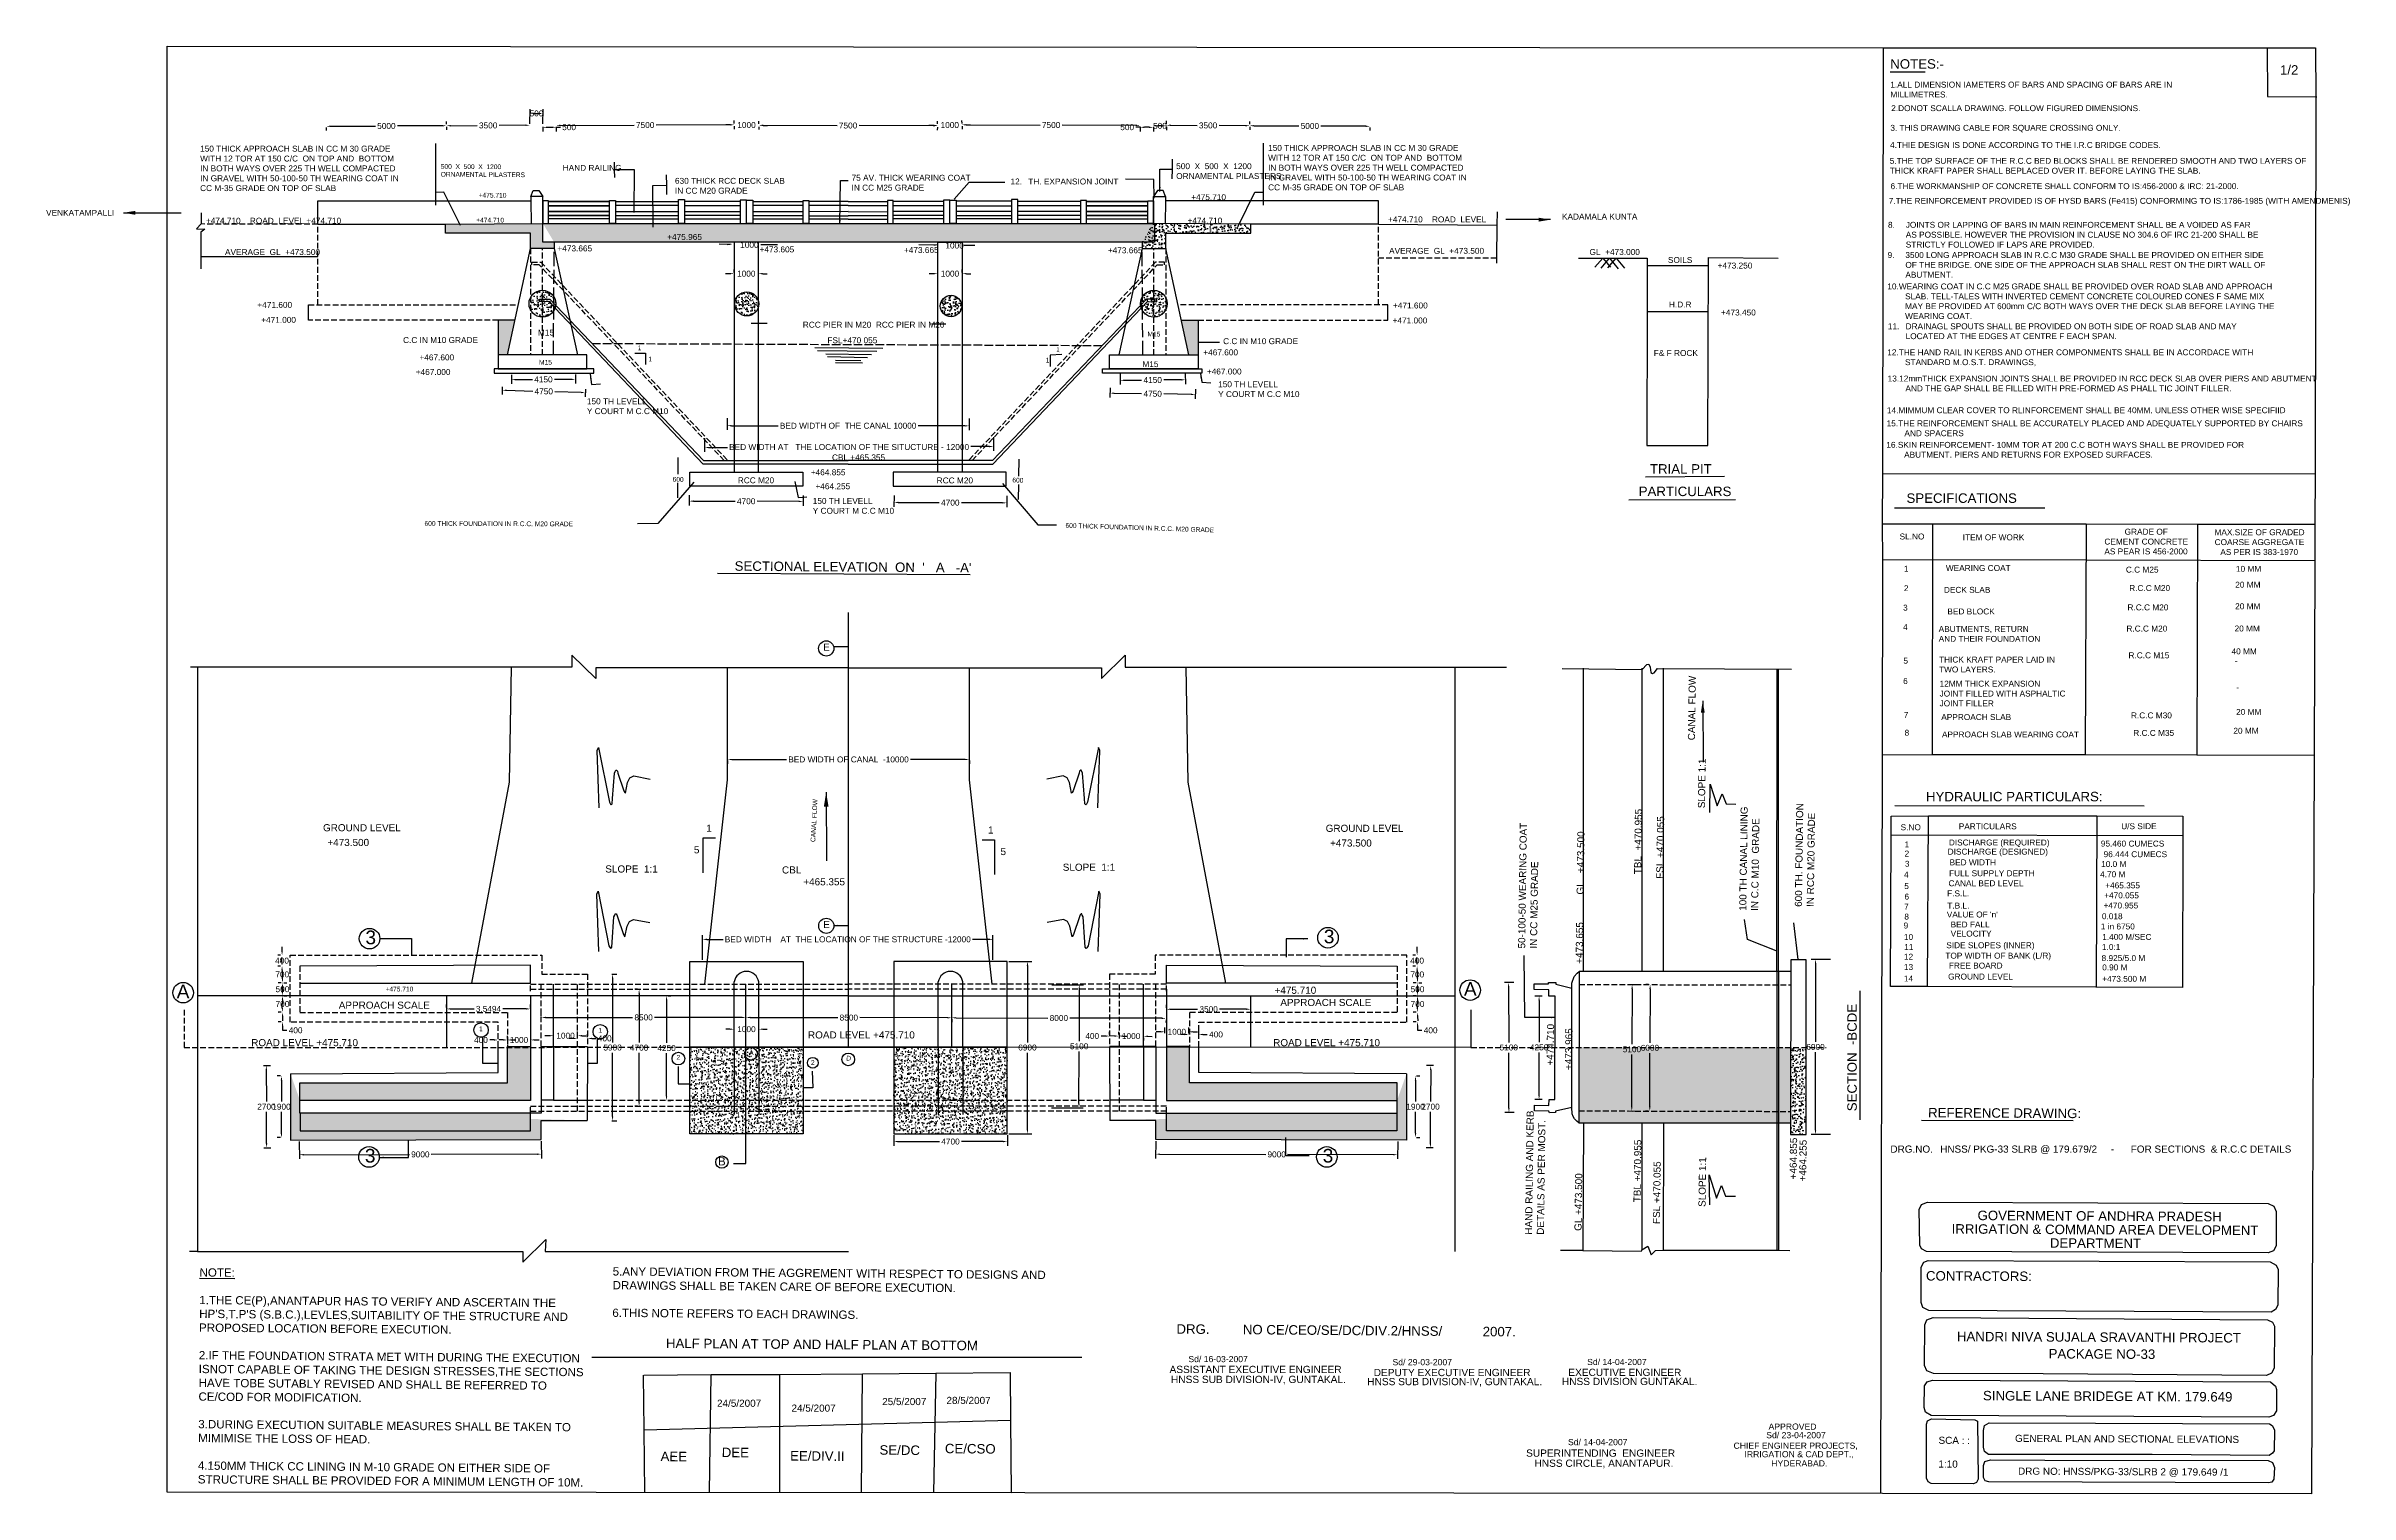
# Model space of a CAD drawing. Header units: inches. Extents: x 19446 to 38990, y 19537 to 39184.
# Drawn here: x 19445.8 to 19543, y 19536.7 to 19597.9 of the extents above; entities outside this region: 2.
import ezdxf

# ---------------------------------------------------------------- set-up
doc = ezdxf.new("R2010")
doc.units = ezdxf.units.IN
doc.header["$MEASUREMENT"] = 0
doc.linetypes.add('ACAD_ISO02W100', pattern=[15, 12, -3])
doc.layers.add('DRAWING', color=7, linetype='Continuous')
doc.styles.get("Standard").update_dxf_attribs({"font": 'arial.ttf'})
doc.dimstyles.get("Standard").update_dxf_attribs({"dimtxt": 0.18, "dimasz": 0.18, "dimexe": 0.18, "dimexo": 0.0625, "dimgap": 0.09, "dimtad": 0, "dimtih": 1, "dimtoh": 1, "dimdec": 4, "dimzin": 0, "dimdsep": 46, "dimtxsty": 'Standard', "dimcen": 0.09, "dimadec": 0, "dimazin": 0, "dimtfac": 1, "dimtdec": 4, "dimtofl": 0, "dimtmove": 0, "dimatfit": 3, "dimfxl": 1, "dimtolj": 1, "dimtzin": 0, "dimarcsym": 0})
pattern_1 = [(50, (0, 0), (0.3586300913, -0.0313760675), [0.0375, -0.4125]), (355, (0, 0), (-0.069375667, 0.376096067), [0.03, -0.33]), (100.4514445, (0.0299, -0.0026), (0.2892544234, 0.3447199955), [0.031870096, -0.350571056]), (46.1842, (0, 0.1), (0.533620665, -0.0827596404), [0.05625, -0.61875]), (96.6356355, (0.04447, 0.0931), (0.467330973, 0.4870593), [0.047805171, -0.52585688]), (351.184164, (0, 0.1), (0.467330973, 0.4870593), [0.045, -0.495]), (21, (0.05, 0.075), (0.298453526, -0.2013094453), [0.0375, -0.4125]), (326, (0.05, 0.075), (0.121657666, 0.3625750225), [0.03, -0.33]), (71.4514447, (0.07487, 0.05822), (0.4201111884, 0.1612655764), [0.031870095, -0.350571056]), (37.5, (0, 0), (0.00607992766, 0.1664469269), [0, -0.326, 0, -0.335, 0, -0.33125]), (7.5, (0, 0), (0.1315347687, 0.1972058559), [0, -0.191, 0, -0.3185, 0, -0.12625]), (327.5, (-0.1115, 0), (0.2669112181, -0.01127743587), [0, -0.125, 0, -0.39, 0, -0.5175]), (317.5, (-0.1615, 0), (0.2915930847, 0.0500524912), [0, -0.1625, 0, -0.259, 0, -0.3675])]

# ---------------------------------------------------------------- blocks, each defined once
blk = doc.blocks.new('*D2')
at = {"layer": 'Defpoints', "color": 0, "transparency": 16777216}
for p in [(19474.834, 19588.258), (19474.834, 19588.25), (19475.863, 19588.25)]:
    blk.add_point(p, dxfattribs=at)
at = {"layer": 'DRAWING', "color": 0, "lineweight": -2, "transparency": 16777216}
for p, q in [((19474.654, 19588.258), (19474.474, 19588.258)), ((19474.834, 19588.313), (19474.834, 19588.438)), ((19475.863, 19588.313), (19475.863, 19588.438)), ((19476.043, 19588.258), (19476.223, 19588.258))]:
    blk.add_line(p, q, dxfattribs=at)
at = {"layer": 'DRAWING', "color": 0, "transparency": 16777216}
for points in [[(19474.654, 19588.288), (19474.654, 19588.228), (19474.834, 19588.258)], [(19476.043, 19588.288), (19476.043, 19588.228), (19475.863, 19588.258)]]:
    blk.add_solid(points, dxfattribs=at)
at = {"layer": 'DRAWING', "color": 0, "transparency": 16777216, "insert": (19475.349, 19588.258), "char_height": 0.25, "attachment_point": 5}
blk.add_mtext('\\A1;1000', dxfattribs=at)
blk = doc.blocks.new('*D3')
at = {"layer": 'Defpoints', "color": 0, "transparency": 16777216}
for p in [(19483.43, 19588.25), (19484.459, 19588.258), (19484.459, 19588.25)]:
    blk.add_point(p, dxfattribs=at)
at = {"layer": 'DRAWING', "color": 0, "lineweight": -2, "transparency": 16777216}
for p, q in [((19483.25, 19588.258), (19483.07, 19588.258)), ((19483.43, 19588.313), (19483.43, 19588.438)), ((19484.459, 19588.313), (19484.459, 19588.438)), ((19484.639, 19588.258), (19484.819, 19588.258))]:
    blk.add_line(p, q, dxfattribs=at)
at = {"layer": 'DRAWING', "color": 0, "transparency": 16777216}
for points in [[(19483.25, 19588.288), (19483.25, 19588.228), (19483.43, 19588.258)], [(19484.639, 19588.288), (19484.639, 19588.228), (19484.459, 19588.258)]]:
    blk.add_solid(points, dxfattribs=at)
at = {"layer": 'DRAWING', "color": 0, "transparency": 16777216, "insert": (19483.944, 19588.258), "char_height": 0.25, "attachment_point": 5}
blk.add_mtext('\\A1;1000', dxfattribs=at)
blk = doc.blocks.new('*D4')
at = {"layer": 'Defpoints', "color": 0, "transparency": 16777216}
for p in [(19455.736, 19554.389), (19455.752, 19554.389), (19455.75, 19551.788)]:
    blk.add_point(p, dxfattribs=at)
at = {"layer": 'DRAWING', "color": 0, "lineweight": -2, "transparency": 16777216}
for p, q in [((19455.689, 19554.389), (19455.556, 19554.389)), ((19455.735, 19554.209), (19455.735, 19553.306)), ((19455.734, 19551.968), (19455.734, 19552.871)), ((19455.687, 19551.788), (19455.554, 19551.788))]:
    blk.add_line(p, q, dxfattribs=at)
at = {"layer": 'DRAWING', "color": 0, "transparency": 16777216}
for points in [[(19455.705, 19554.209), (19455.765, 19554.209), (19455.736, 19554.389)], [(19455.704, 19551.968), (19455.764, 19551.968), (19455.734, 19551.788)]]:
    blk.add_solid(points, dxfattribs=at)
at = {"layer": 'DRAWING', "color": 0, "transparency": 16777216, "insert": (19455.735, 19553.088), "char_height": 0.25, "attachment_point": 5}
blk.add_mtext('\\A1;1900', dxfattribs=at)
blk = doc.blocks.new('*D5')
at = {"layer": 'Defpoints', "color": 0, "transparency": 16777216}
for p in [(19454.92, 19554.824), (19455.095, 19554.825), (19454.932, 19551.358)]:
    blk.add_point(p, dxfattribs=at)
at = {"layer": 'DRAWING', "color": 0, "lineweight": -2, "transparency": 16777216}
for p, q in [((19454.982, 19554.824), (19455.275, 19554.825)), ((19455.096, 19554.645), (19455.1, 19553.31)), ((19455.107, 19551.539), (19455.102, 19552.874)), ((19454.994, 19551.359), (19455.287, 19551.36))]:
    blk.add_line(p, q, dxfattribs=at)
at = {"layer": 'DRAWING', "color": 0, "transparency": 16777216}
for points in [[(19455.126, 19554.645), (19455.066, 19554.645), (19455.095, 19554.825)], [(19455.137, 19551.539), (19455.077, 19551.539), (19455.107, 19551.359)]]:
    blk.add_solid(points, dxfattribs=at)
at = {"layer": 'DRAWING', "color": 0, "transparency": 16777216, "insert": (19455.101, 19553.092), "char_height": 0.25, "attachment_point": 5}
blk.add_mtext('\\A1;2700', dxfattribs=at)
blk = doc.blocks.new('*D6')
at = {"layer": 'Defpoints', "color": 0, "transparency": 16777216}
for p in [(19456.488, 19551.679), (19456.489, 19551.064), (19466.699, 19551.701)]:
    blk.add_point(p, dxfattribs=at)
at = {"layer": 'DRAWING', "color": 0, "lineweight": -2, "transparency": 16777216}
for p, q in [((19456.488, 19551.616), (19456.49, 19550.884)), ((19456.669, 19551.064), (19461.132, 19551.074)), ((19466.521, 19551.085), (19462.058, 19551.076)), ((19466.699, 19551.639), (19466.701, 19550.906))]:
    blk.add_line(p, q, dxfattribs=at)
at = {"layer": 'DRAWING', "color": 0, "transparency": 16777216}
for points in [[(19456.669, 19551.094), (19456.669, 19551.034), (19456.489, 19551.064)], [(19466.521, 19551.115), (19466.521, 19551.055), (19466.701, 19551.086)]]:
    blk.add_solid(points, dxfattribs=at)
at = {"layer": 'DRAWING', "color": 0, "transparency": 16777216, "insert": (19461.595, 19551.075), "char_height": 0.25, "attachment_point": 5}
blk.add_mtext('\\A1;9000', dxfattribs=at)
blk = doc.blocks.new('*D7')
at = {"layer": 'Defpoints', "color": 0, "transparency": 16777216}
for p in [(19503.572, 19554.389), (19503.588, 19554.389), (19503.574, 19551.788)]:
    blk.add_point(p, dxfattribs=at)
at = {"layer": 'DRAWING', "color": 0, "lineweight": -2, "transparency": 16777216}
for p, q in [((19503.588, 19554.209), (19503.589, 19553.306)), ((19503.634, 19554.389), (19503.768, 19554.389)), ((19503.59, 19551.968), (19503.589, 19552.871)), ((19503.636, 19551.788), (19503.77, 19551.788))]:
    blk.add_line(p, q, dxfattribs=at)
at = {"layer": 'DRAWING', "color": 0, "transparency": 16777216}
for points in [[(19503.618, 19554.209), (19503.558, 19554.209), (19503.588, 19554.389)], [(19503.62, 19551.968), (19503.56, 19551.968), (19503.59, 19551.788)]]:
    blk.add_solid(points, dxfattribs=at)
at = {"layer": 'DRAWING', "color": 0, "transparency": 16777216, "insert": (19503.589, 19553.088), "char_height": 0.25, "attachment_point": 5}
blk.add_mtext('\\A1;1900', dxfattribs=at)
blk = doc.blocks.new('*D8')
at = {"layer": 'Defpoints', "color": 0, "transparency": 16777216}
for p in [(19504.228, 19554.825), (19504.404, 19554.824), (19504.392, 19551.358)]:
    blk.add_point(p, dxfattribs=at)
at = {"layer": 'DRAWING', "color": 0, "lineweight": -2, "transparency": 16777216}
for p, q in [((19504.342, 19554.824), (19504.048, 19554.825)), ((19504.228, 19554.645), (19504.223, 19553.31)), ((19504.217, 19551.539), (19504.222, 19552.874)), ((19504.33, 19551.359), (19504.036, 19551.36))]:
    blk.add_line(p, q, dxfattribs=at)
at = {"layer": 'DRAWING', "color": 0, "transparency": 16777216}
for points in [[(19504.198, 19554.645), (19504.258, 19554.645), (19504.228, 19554.825)], [(19504.187, 19551.539), (19504.247, 19551.539), (19504.216, 19551.359)]]:
    blk.add_solid(points, dxfattribs=at)
at = {"layer": 'DRAWING', "color": 0, "transparency": 16777216, "insert": (19504.222, 19553.092), "char_height": 0.25, "attachment_point": 5}
blk.add_mtext('\\A1;2700', dxfattribs=at)
blk = doc.blocks.new('*D9')
at = {"layer": 'Defpoints', "color": 0, "transparency": 16777216}
for p in [(19492.624, 19551.701), (19502.834, 19551.064), (19502.836, 19551.679)]:
    blk.add_point(p, dxfattribs=at)
at = {"layer": 'DRAWING', "color": 0, "lineweight": -2, "transparency": 16777216}
for p, q in [((19492.624, 19551.639), (19492.623, 19550.906)), ((19492.803, 19551.085), (19497.266, 19551.076)), ((19502.654, 19551.064), (19498.191, 19551.074)), ((19502.836, 19551.616), (19502.834, 19550.884))]:
    blk.add_line(p, q, dxfattribs=at)
at = {"layer": 'DRAWING', "color": 0, "transparency": 16777216}
for points in [[(19492.803, 19551.115), (19492.803, 19551.055), (19492.623, 19551.086)], [(19502.654, 19551.094), (19502.654, 19551.034), (19502.834, 19551.064)]]:
    blk.add_solid(points, dxfattribs=at)
at = {"layer": 'DRAWING', "color": 0, "transparency": 16777216, "insert": (19497.729, 19551.075), "char_height": 0.25, "attachment_point": 5}
blk.add_mtext('\\A1;9000', dxfattribs=at)
blk = doc.blocks.new('*D10')
at = {"layer": 'Defpoints', "color": 0, "transparency": 16777216}
for p in [(19486.364, 19559.227), (19486.364, 19551.948), (19487.212, 19551.948)]:
    blk.add_point(p, dxfattribs=at)
at = {"layer": 'DRAWING', "color": 0, "lineweight": -2, "transparency": 16777216}
for p, q in [((19486.426, 19559.227), (19487.392, 19559.227)), ((19487.212, 19559.047), (19487.212, 19555.805)), ((19487.212, 19552.128), (19487.212, 19555.37)), ((19486.426, 19551.948), (19487.392, 19551.948))]:
    blk.add_line(p, q, dxfattribs=at)
at = {"layer": 'DRAWING', "color": 0, "transparency": 16777216}
for points in [[(19487.182, 19559.047), (19487.242, 19559.047), (19487.212, 19559.227)], [(19487.182, 19552.128), (19487.242, 19552.128), (19487.212, 19551.948)]]:
    blk.add_solid(points, dxfattribs=at)
at = {"layer": 'DRAWING', "color": 0, "transparency": 16777216, "insert": (19487.212, 19555.587), "char_height": 0.25, "attachment_point": 5}
blk.add_mtext('\\A1;6900', dxfattribs=at)
blk = doc.blocks.new('*D11')
at = {"layer": 'Defpoints', "color": 0, "transparency": 16777216}
for p in [(19484.018, 19556.844), (19484.018, 19556.844), (19493.06, 19556.821)]:
    blk.add_point(p, dxfattribs=at)
at = {"layer": 'DRAWING', "color": 0, "lineweight": -2, "transparency": 16777216}
for p, q in [((19484.018, 19556.781), (19484.017, 19556.664)), ((19484.198, 19556.843), (19488.076, 19556.834)), ((19492.88, 19556.822), (19489.002, 19556.832)), ((19493.06, 19556.759), (19493.059, 19556.641))]:
    blk.add_line(p, q, dxfattribs=at)
at = {"layer": 'DRAWING', "color": 0, "transparency": 16777216}
for points in [[(19484.198, 19556.873), (19484.198, 19556.813), (19484.018, 19556.844)], [(19492.88, 19556.852), (19492.88, 19556.792), (19493.06, 19556.821)]]:
    blk.add_solid(points, dxfattribs=at)
at = {"layer": 'DRAWING', "color": 0, "transparency": 16777216, "insert": (19488.539, 19556.833), "char_height": 0.25, "attachment_point": 5}
blk.add_mtext('\\A1;8000', dxfattribs=at)
blk = doc.blocks.new('*D12')
at = {"layer": 'Defpoints', "color": 0, "transparency": 16777216}
for p in [(19475.334, 19556.858), (19484.018, 19556.844), (19484.018, 19556.844)]:
    blk.add_point(p, dxfattribs=at)
at = {"layer": 'DRAWING', "color": 0, "lineweight": -2, "transparency": 16777216}
for p, q in [((19475.334, 19556.92), (19475.335, 19557.038)), ((19475.514, 19556.857), (19479.213, 19556.851)), ((19483.838, 19556.844), (19480.139, 19556.85)), ((19484.018, 19556.906), (19484.018, 19557.024))]:
    blk.add_line(p, q, dxfattribs=at)
at = {"layer": 'DRAWING', "color": 0, "transparency": 16777216}
for points in [[(19475.514, 19556.887), (19475.514, 19556.827), (19475.334, 19556.858)], [(19483.838, 19556.874), (19483.838, 19556.814), (19484.018, 19556.844)]]:
    blk.add_solid(points, dxfattribs=at)
at = {"layer": 'DRAWING', "color": 0, "transparency": 16777216, "insert": (19479.676, 19556.851), "char_height": 0.25, "attachment_point": 5}
blk.add_mtext('\\A1;8500', dxfattribs=at)
blk = doc.blocks.new('*D13')
at = {"layer": 'Defpoints', "color": 0, "transparency": 16777216}
for p in [(19466.697, 19556.858), (19466.697, 19556.858), (19475.334, 19556.858)]:
    blk.add_point(p, dxfattribs=at)
at = {"layer": 'DRAWING', "color": 0, "lineweight": -2, "transparency": 16777216}
for p, q in [((19466.697, 19556.92), (19466.697, 19557.038)), ((19466.877, 19556.858), (19470.553, 19556.858)), ((19475.154, 19556.858), (19471.479, 19556.858)), ((19475.334, 19556.92), (19475.334, 19557.038))]:
    blk.add_line(p, q, dxfattribs=at)
at = {"layer": 'DRAWING', "color": 0, "transparency": 16777216}
for points in [[(19466.877, 19556.888), (19466.877, 19556.828), (19466.697, 19556.858)], [(19475.154, 19556.888), (19475.154, 19556.828), (19475.334, 19556.858)]]:
    blk.add_solid(points, dxfattribs=at)
at = {"layer": 'DRAWING', "color": 0, "transparency": 16777216, "insert": (19471.016, 19556.858), "char_height": 0.25, "attachment_point": 5}
blk.add_mtext('\\A1;8500', dxfattribs=at)
blk = doc.blocks.new('*D14')
at = {"layer": 'Defpoints', "color": 0, "transparency": 16777216}
for p in [(19462.695, 19557.218), (19462.695, 19557.218), (19466.244, 19557.219)]:
    blk.add_point(p, dxfattribs=at)
at = {"layer": 'DRAWING', "color": 0, "lineweight": -2, "transparency": 16777216}
for p, q in [((19462.695, 19557.281), (19462.695, 19557.398)), ((19462.875, 19557.218), (19463.861, 19557.219)), ((19466.064, 19557.219), (19465.078, 19557.219)), ((19466.244, 19557.282), (19466.244, 19557.399))]:
    blk.add_line(p, q, dxfattribs=at)
at = {"layer": 'DRAWING', "color": 0, "transparency": 16777216}
for points in [[(19462.875, 19557.248), (19462.875, 19557.188), (19462.695, 19557.218)], [(19466.064, 19557.249), (19466.064, 19557.189), (19466.244, 19557.219)]]:
    blk.add_solid(points, dxfattribs=at)
at = {"layer": 'DRAWING', "color": 0, "transparency": 16777216, "insert": (19464.469, 19557.219), "char_height": 0.25, "attachment_point": 5}
blk.add_mtext('\\A1;3.5494', dxfattribs=at)
blk = doc.blocks.new('*D15')
at = {"layer": 'Defpoints', "color": 0, "transparency": 16777216}
for p in [(19464.884, 19555.907), (19464.884, 19555.907), (19465.27, 19555.907)]:
    blk.add_point(p, dxfattribs=at)
at = {"layer": 'DRAWING', "color": 0, "lineweight": -2, "transparency": 16777216}
for p, q in [((19464.704, 19555.907), (19464.524, 19555.907)), ((19464.884, 19555.97), (19464.884, 19556.087)), ((19465.27, 19555.97), (19465.27, 19556.087)), ((19465.45, 19555.907), (19465.63, 19555.907))]:
    blk.add_line(p, q, dxfattribs=at)
at = {"layer": 'DRAWING', "color": 0, "transparency": 16777216}
for points in [[(19464.704, 19555.937), (19464.704, 19555.877), (19464.884, 19555.907)], [(19465.45, 19555.937), (19465.45, 19555.877), (19465.27, 19555.907)]]:
    blk.add_solid(points, dxfattribs=at)
at = {"layer": 'DRAWING', "color": 0, "transparency": 16777216, "insert": (19464.153, 19555.907), "char_height": 0.25, "attachment_point": 5}
blk.add_mtext('\\A1;400', dxfattribs=at)
blk = doc.blocks.new('*D16')
at = {"layer": 'Defpoints', "color": 0, "transparency": 16777216}
for p in [(19465.27, 19555.907), (19466.247, 19555.909), (19466.247, 19555.909)]:
    blk.add_point(p, dxfattribs=at)
at = {"layer": 'DRAWING', "color": 0, "lineweight": -2, "transparency": 16777216}
for p, q in [((19465.09, 19555.907), (19464.91, 19555.907)), ((19465.27, 19555.845), (19465.27, 19555.727)), ((19466.247, 19555.847), (19466.247, 19555.729)), ((19466.427, 19555.91), (19466.607, 19555.91))]:
    blk.add_line(p, q, dxfattribs=at)
at = {"layer": 'DRAWING', "color": 0, "transparency": 16777216}
for points in [[(19465.09, 19555.937), (19465.09, 19555.877), (19465.27, 19555.907)], [(19466.427, 19555.94), (19466.427, 19555.88), (19466.247, 19555.909)]]:
    blk.add_solid(points, dxfattribs=at)
at = {"layer": 'DRAWING', "color": 0, "transparency": 16777216, "insert": (19465.758, 19555.908), "char_height": 0.25, "attachment_point": 5}
blk.add_mtext('\\A1;1000', dxfattribs=at)
blk = doc.blocks.new('*D17')
at = {"layer": 'Defpoints', "color": 0, "transparency": 16777216}
for p in [(19468.231, 19555.958), (19468.646, 19555.973), (19468.646, 19555.958)]:
    blk.add_point(p, dxfattribs=at)
at = {"layer": 'DRAWING', "color": 0, "lineweight": -2, "transparency": 16777216}
for p, q in [((19468.051, 19555.973), (19467.871, 19555.973)), ((19468.231, 19556.02), (19468.231, 19556.153)), ((19468.646, 19556.02), (19468.646, 19556.153)), ((19468.826, 19555.973), (19469.006, 19555.973))]:
    blk.add_line(p, q, dxfattribs=at)
at = {"layer": 'DRAWING', "color": 0, "transparency": 16777216}
for points in [[(19468.051, 19556.003), (19468.051, 19555.943), (19468.231, 19555.973)], [(19468.826, 19556.003), (19468.826, 19555.943), (19468.646, 19555.973)]]:
    blk.add_solid(points, dxfattribs=at)
at = {"layer": 'DRAWING', "color": 0, "transparency": 16777216, "insert": (19469.376, 19555.973), "char_height": 0.25, "attachment_point": 5}
blk.add_mtext('\\A1;400', dxfattribs=at)
blk = doc.blocks.new('*D18')
at = {"layer": 'Defpoints', "color": 0, "transparency": 16777216}
for p in [(19467.214, 19555.973), (19468.231, 19556.087), (19468.231, 19555.973)]:
    blk.add_point(p, dxfattribs=at)
at = {"layer": 'DRAWING', "color": 0, "lineweight": -2, "transparency": 16777216}
for p, q in [((19467.034, 19556.087), (19466.854, 19556.087)), ((19467.214, 19556.035), (19467.214, 19556.267)), ((19468.231, 19556.035), (19468.231, 19556.267)), ((19468.411, 19556.087), (19468.591, 19556.087))]:
    blk.add_line(p, q, dxfattribs=at)
at = {"layer": 'DRAWING', "color": 0, "transparency": 16777216}
for points in [[(19467.034, 19556.117), (19467.034, 19556.057), (19467.214, 19556.087)], [(19468.411, 19556.117), (19468.411, 19556.057), (19468.231, 19556.087)]]:
    blk.add_solid(points, dxfattribs=at)
at = {"layer": 'DRAWING', "color": 0, "transparency": 16777216, "insert": (19467.722, 19556.087), "char_height": 0.25, "attachment_point": 5}
blk.add_mtext('\\A1;1000', dxfattribs=at)
blk = doc.blocks.new('*D19')
at = {"layer": 'Defpoints', "color": 0, "transparency": 16777216}
for p in [(19470.826, 19558.051), (19470.826, 19553.111), (19470.826, 19553.111)]:
    blk.add_point(p, dxfattribs=at)
at = {"layer": 'DRAWING', "color": 0, "lineweight": -2, "transparency": 16777216}
for p, q in [((19470.763, 19558.051), (19470.646, 19558.051)), ((19470.826, 19557.871), (19470.826, 19555.798)), ((19470.826, 19553.291), (19470.826, 19555.363)), ((19470.763, 19553.111), (19470.646, 19553.111))]:
    blk.add_line(p, q, dxfattribs=at)
at = {"layer": 'DRAWING', "color": 0, "transparency": 16777216}
for points in [[(19470.796, 19557.871), (19470.856, 19557.871), (19470.826, 19558.051)], [(19470.796, 19553.291), (19470.856, 19553.291), (19470.826, 19553.111)]]:
    blk.add_solid(points, dxfattribs=at)
at = {"layer": 'DRAWING', "color": 0, "transparency": 16777216, "insert": (19470.826, 19555.581), "char_height": 0.25, "attachment_point": 5}
blk.add_mtext('\\A1;4700', dxfattribs=at)
blk = doc.blocks.new('*D20')
at = {"layer": 'Defpoints', "color": 0, "transparency": 16777216}
for p in [(19471.985, 19557.775), (19471.983, 19553.349), (19471.983, 19553.349)]:
    blk.add_point(p, dxfattribs=at)
at = {"layer": 'DRAWING', "color": 0, "lineweight": -2, "transparency": 16777216}
for p, q in [((19472.047, 19557.775), (19472.165, 19557.775)), ((19471.985, 19557.595), (19471.984, 19555.78)), ((19471.983, 19553.529), (19471.984, 19555.344)), ((19472.045, 19553.349), (19472.163, 19553.349))]:
    blk.add_line(p, q, dxfattribs=at)
at = {"layer": 'DRAWING', "color": 0, "transparency": 16777216}
for points in [[(19471.955, 19557.595), (19472.015, 19557.595), (19471.985, 19557.775)], [(19471.953, 19553.529), (19472.013, 19553.529), (19471.983, 19553.349)]]:
    blk.add_solid(points, dxfattribs=at)
at = {"layer": 'DRAWING', "color": 0, "transparency": 16777216, "insert": (19471.984, 19555.562), "char_height": 0.25, "attachment_point": 5}
blk.add_mtext('\\A1;4250', dxfattribs=at)
blk = doc.blocks.new('*D21')
at = {"layer": 'Defpoints', "color": 0, "transparency": 16777216}
for p in [(19474.558, 19567.773), (19474.558, 19567.748), (19484.766, 19567.773)]:
    blk.add_point(p, dxfattribs=at)
at = {"layer": 'DRAWING', "color": 0, "lineweight": -2, "transparency": 16777216}
for p, q in [((19474.558, 19567.71), (19474.558, 19567.568)), ((19474.738, 19567.748), (19477.051, 19567.748)), ((19484.586, 19567.748), (19482.273, 19567.748)), ((19484.766, 19567.71), (19484.766, 19567.568))]:
    blk.add_line(p, q, dxfattribs=at)
at = {"layer": 'DRAWING', "color": 0, "transparency": 16777216}
for points in [[(19474.738, 19567.778), (19474.738, 19567.718), (19474.558, 19567.748)], [(19484.586, 19567.778), (19484.586, 19567.718), (19484.766, 19567.748)]]:
    blk.add_solid(points, dxfattribs=at)
at = {"layer": 'DRAWING', "color": 0, "transparency": 16777216, "insert": (19479.662, 19567.748), "char_height": 0.25, "attachment_point": 5}
blk.add_mtext('\\A1;BED WIDTH OF CANAL  -10000', dxfattribs=at)
blk = doc.blocks.new('*D22')
at = {"layer": 'Defpoints', "color": 0, "transparency": 16777216}
for p in [(19485.759, 19560.155), (19473.506, 19559.227), (19485.759, 19559.227)]:
    blk.add_point(p, dxfattribs=at)
at = {"layer": 'DRAWING', "color": 0, "lineweight": -2, "transparency": 16777216}
for p, q in [((19473.506, 19559.289), (19473.506, 19560.335)), ((19473.686, 19560.155), (19474.373, 19560.155)), ((19485.579, 19560.155), (19484.892, 19560.155)), ((19485.759, 19559.289), (19485.759, 19560.335))]:
    blk.add_line(p, q, dxfattribs=at)
at = {"layer": 'DRAWING', "color": 0, "transparency": 16777216}
for points in [[(19473.686, 19560.185), (19473.686, 19560.125), (19473.506, 19560.155)], [(19485.579, 19560.185), (19485.579, 19560.125), (19485.759, 19560.155)]]:
    blk.add_solid(points, dxfattribs=at)
at = {"layer": 'DRAWING', "color": 0, "transparency": 16777216, "insert": (19479.632, 19560.155), "char_height": 0.25, "attachment_point": 5}
blk.add_mtext('\\A1;BED WIDTH    AT  THE LOCATION OF THE STRUCTURE -12000   ', dxfattribs=at)
blk = doc.blocks.new('*D23')
at = {"layer": 'Defpoints', "color": 0, "transparency": 16777216}
for p in [(19481.568, 19551.948), (19486.364, 19551.948), (19486.364, 19551.618)]:
    blk.add_point(p, dxfattribs=at)
at = {"layer": 'DRAWING', "color": 0, "lineweight": -2, "transparency": 16777216}
for p, q in [((19481.568, 19551.885), (19481.568, 19551.438)), ((19481.748, 19551.618), (19483.498, 19551.618)), ((19486.184, 19551.618), (19484.434, 19551.618)), ((19486.364, 19551.885), (19486.364, 19551.438))]:
    blk.add_line(p, q, dxfattribs=at)
at = {"layer": 'DRAWING', "color": 0, "transparency": 16777216}
for points in [[(19481.748, 19551.648), (19481.748, 19551.588), (19481.568, 19551.618)], [(19486.184, 19551.648), (19486.184, 19551.588), (19486.364, 19551.618)]]:
    blk.add_solid(points, dxfattribs=at)
at = {"layer": 'DRAWING', "color": 0, "transparency": 16777216, "insert": (19483.966, 19551.618), "char_height": 0.25, "attachment_point": 5}
blk.add_mtext('\\A1;4700', dxfattribs=at)
blk = doc.blocks.new('*D24')
at = {"layer": 'Defpoints', "color": 0, "transparency": 16777216}
for p in [(19474.839, 19556.362), (19474.839, 19556.362), (19475.874, 19556.362)]:
    blk.add_point(p, dxfattribs=at)
at = {"layer": 'DRAWING', "color": 0, "lineweight": -2, "transparency": 16777216}
for p, q in [((19474.659, 19556.362), (19474.479, 19556.362)), ((19474.839, 19556.425), (19474.839, 19556.542)), ((19475.874, 19556.425), (19475.874, 19556.542)), ((19476.054, 19556.362), (19476.234, 19556.362))]:
    blk.add_line(p, q, dxfattribs=at)
at = {"layer": 'DRAWING', "color": 0, "transparency": 16777216}
for points in [[(19474.659, 19556.392), (19474.659, 19556.332), (19474.839, 19556.362)], [(19476.054, 19556.392), (19476.054, 19556.332), (19475.874, 19556.362)]]:
    blk.add_solid(points, dxfattribs=at)
at = {"layer": 'DRAWING', "color": 0, "transparency": 16777216, "insert": (19475.356, 19556.362), "char_height": 0.25, "attachment_point": 5}
blk.add_mtext('\\A1;1000', dxfattribs=at)
blk = doc.blocks.new('*D25')
at = {"layer": 'Defpoints', "color": 0, "transparency": 16777216}
for p in [(19490.678, 19556.073), (19490.678, 19556.073), (19491.064, 19556.073)]:
    blk.add_point(p, dxfattribs=at)
at = {"layer": 'DRAWING', "color": 0, "lineweight": -2, "transparency": 16777216}
for p, q in [((19490.498, 19556.073), (19490.318, 19556.073)), ((19490.678, 19556.135), (19490.678, 19556.253)), ((19491.064, 19556.135), (19491.064, 19556.253)), ((19491.244, 19556.073), (19491.424, 19556.073))]:
    blk.add_line(p, q, dxfattribs=at)
at = {"layer": 'DRAWING', "color": 0, "transparency": 16777216}
for points in [[(19490.498, 19556.103), (19490.498, 19556.043), (19490.678, 19556.073)], [(19491.244, 19556.103), (19491.244, 19556.043), (19491.064, 19556.073)]]:
    blk.add_solid(points, dxfattribs=at)
at = {"layer": 'DRAWING', "color": 0, "transparency": 16777216, "insert": (19489.947, 19556.073), "char_height": 0.25, "attachment_point": 5}
blk.add_mtext('\\A1;400', dxfattribs=at)
blk = doc.blocks.new('*D26')
at = {"layer": 'Defpoints', "color": 0, "transparency": 16777216}
for p in [(19491.064, 19556.073), (19492.11, 19556.063), (19492.11, 19556.063)]:
    blk.add_point(p, dxfattribs=at)
at = {"layer": 'DRAWING', "color": 0, "lineweight": -2, "transparency": 16777216}
for p, q in [((19490.884, 19556.074), (19490.704, 19556.076)), ((19491.065, 19556.135), (19491.066, 19556.253)), ((19492.11, 19556.001), (19492.108, 19555.883)), ((19492.29, 19556.062), (19492.47, 19556.06))]:
    blk.add_line(p, q, dxfattribs=at)
at = {"layer": 'DRAWING', "color": 0, "transparency": 16777216}
for points in [[(19490.884, 19556.104), (19490.884, 19556.044), (19491.064, 19556.073)], [(19492.29, 19556.092), (19492.29, 19556.032), (19492.11, 19556.063)]]:
    blk.add_solid(points, dxfattribs=at)
at = {"layer": 'DRAWING', "color": 0, "transparency": 16777216, "insert": (19491.587, 19556.068), "char_height": 0.25, "attachment_point": 5}
blk.add_mtext('\\A1;1000', dxfattribs=at)
blk = doc.blocks.new('*D27')
at = {"layer": 'Defpoints', "color": 0, "transparency": 16777216}
for p in [(19494.025, 19556.123), (19494.44, 19556.138), (19494.44, 19556.123)]:
    blk.add_point(p, dxfattribs=at)
at = {"layer": 'DRAWING', "color": 0, "lineweight": -2, "transparency": 16777216}
for p, q in [((19493.845, 19556.138), (19493.665, 19556.138)), ((19494.025, 19556.186), (19494.025, 19556.318)), ((19494.44, 19556.186), (19494.44, 19556.318)), ((19494.62, 19556.138), (19494.8, 19556.138))]:
    blk.add_line(p, q, dxfattribs=at)
at = {"layer": 'DRAWING', "color": 0, "transparency": 16777216}
for points in [[(19493.845, 19556.168), (19493.845, 19556.108), (19494.025, 19556.138)], [(19494.62, 19556.168), (19494.62, 19556.108), (19494.44, 19556.138)]]:
    blk.add_solid(points, dxfattribs=at)
at = {"layer": 'DRAWING', "color": 0, "transparency": 16777216, "insert": (19495.17, 19556.138), "char_height": 0.25, "attachment_point": 5}
blk.add_mtext('\\A1;400', dxfattribs=at)
blk = doc.blocks.new('*D28')
at = {"layer": 'Defpoints', "color": 0, "transparency": 16777216}
for p in [(19493.008, 19556.138), (19494.025, 19556.252), (19494.025, 19556.138)]:
    blk.add_point(p, dxfattribs=at)
at = {"layer": 'DRAWING', "color": 0, "lineweight": -2, "transparency": 16777216}
for p, q in [((19492.828, 19556.252), (19492.648, 19556.252)), ((19493.008, 19556.201), (19493.008, 19556.432)), ((19494.025, 19556.201), (19494.025, 19556.432)), ((19494.205, 19556.252), (19494.385, 19556.252))]:
    blk.add_line(p, q, dxfattribs=at)
at = {"layer": 'DRAWING', "color": 0, "transparency": 16777216}
for points in [[(19492.828, 19556.282), (19492.828, 19556.222), (19493.008, 19556.252)], [(19494.205, 19556.282), (19494.205, 19556.222), (19494.025, 19556.252)]]:
    blk.add_solid(points, dxfattribs=at)
at = {"layer": 'DRAWING', "color": 0, "transparency": 16777216, "insert": (19493.516, 19556.252), "char_height": 0.25, "attachment_point": 5}
blk.add_mtext('\\A1;1000', dxfattribs=at)
blk = doc.blocks.new('*D29')
at = {"layer": 'Defpoints', "color": 0, "transparency": 16777216}
for p in [(19493.081, 19557.205), (19493.081, 19557.205), (19496.634, 19557.205)]:
    blk.add_point(p, dxfattribs=at)
at = {"layer": 'DRAWING', "color": 0, "lineweight": -2, "transparency": 16777216}
for p, q in [((19493.081, 19557.267), (19493.081, 19557.385)), ((19493.261, 19557.205), (19494.395, 19557.205)), ((19496.454, 19557.205), (19495.32, 19557.205)), ((19496.634, 19557.267), (19496.634, 19557.385))]:
    blk.add_line(p, q, dxfattribs=at)
at = {"layer": 'DRAWING', "color": 0, "transparency": 16777216}
for points in [[(19493.261, 19557.235), (19493.261, 19557.175), (19493.081, 19557.205)], [(19496.454, 19557.235), (19496.454, 19557.175), (19496.634, 19557.205)]]:
    blk.add_solid(points, dxfattribs=at)
at = {"layer": 'DRAWING', "color": 0, "transparency": 16777216, "insert": (19494.858, 19557.205), "char_height": 0.25, "attachment_point": 5}
blk.add_mtext('\\A1;3500', dxfattribs=at)
blk = doc.blocks.new('*D30')
at = {"layer": 'Defpoints', "color": 0, "transparency": 16777216}
for p in [(19503.655, 19559.483), (19503.655, 19559.483), (19503.655, 19559.027)]:
    blk.add_point(p, dxfattribs=at)
at = {"layer": 'DRAWING', "color": 0, "lineweight": -2, "transparency": 16777216}
for p, q in [((19503.655, 19559.663), (19503.655, 19559.843)), ((19503.592, 19559.483), (19503.475, 19559.483)), ((19503.592, 19559.027), (19503.475, 19559.027)), ((19503.655, 19558.847), (19503.655, 19558.667))]:
    blk.add_line(p, q, dxfattribs=at)
at = {"layer": 'DRAWING', "color": 0, "transparency": 16777216}
for points in [[(19503.625, 19559.663), (19503.685, 19559.663), (19503.655, 19559.483)], [(19503.625, 19558.847), (19503.685, 19558.847), (19503.655, 19559.027)]]:
    blk.add_solid(points, dxfattribs=at)
at = {"layer": 'DRAWING', "color": 0, "transparency": 16777216, "insert": (19503.655, 19559.255), "char_height": 0.25, "attachment_point": 5}
blk.add_mtext('\\A1;400', dxfattribs=at)
blk = doc.blocks.new('*D31')
at = {"layer": 'Defpoints', "color": 0, "transparency": 16777216}
for p in [(19503.655, 19559.027), (19503.672, 19558.318), (19503.673, 19558.318)]:
    blk.add_point(p, dxfattribs=at)
at = {"layer": 'DRAWING', "color": 0, "lineweight": -2, "transparency": 16777216}
for p, q in [((19503.592, 19559.025), (19503.474, 19559.022)), ((19503.649, 19559.207), (19503.645, 19559.387)), ((19503.611, 19558.317), (19503.492, 19558.314)), ((19503.677, 19558.138), (19503.682, 19557.958))]:
    blk.add_line(p, q, dxfattribs=at)
at = {"layer": 'DRAWING', "color": 0, "transparency": 16777216}
for points in [[(19503.679, 19559.207), (19503.619, 19559.206), (19503.654, 19559.027)], [(19503.707, 19558.139), (19503.647, 19558.138), (19503.672, 19558.318)]]:
    blk.add_solid(points, dxfattribs=at)
at = {"layer": 'DRAWING', "color": 0, "transparency": 16777216, "insert": (19503.663, 19558.672), "char_height": 0.25, "attachment_point": 5}
blk.add_mtext('\\A1;700', dxfattribs=at)
blk = doc.blocks.new('*D32')
at = {"layer": 'Defpoints', "color": 0, "transparency": 16777216}
for p in [(19503.673, 19558.32), (19503.673, 19557.775), (19503.673, 19557.775)]:
    blk.add_point(p, dxfattribs=at)
at = {"layer": 'DRAWING', "color": 0, "lineweight": -2, "transparency": 16777216}
for p, q in [((19503.673, 19558.5), (19503.673, 19558.68)), ((19503.735, 19558.32), (19503.853, 19558.32)), ((19503.735, 19557.775), (19503.853, 19557.775)), ((19503.673, 19557.595), (19503.673, 19557.415))]:
    blk.add_line(p, q, dxfattribs=at)
at = {"layer": 'DRAWING', "color": 0, "transparency": 16777216}
for points in [[(19503.643, 19558.5), (19503.703, 19558.5), (19503.673, 19558.32)], [(19503.643, 19557.595), (19503.703, 19557.595), (19503.673, 19557.775)]]:
    blk.add_solid(points, dxfattribs=at)
at = {"layer": 'DRAWING', "color": 0, "transparency": 16777216, "insert": (19503.673, 19558.048), "char_height": 0.25, "attachment_point": 5}
blk.add_mtext('\\A1;500', dxfattribs=at)
blk = doc.blocks.new('*D33')
at = {"layer": 'Defpoints', "color": 0, "transparency": 16777216}
for p in [(19503.673, 19557.775), (19503.676, 19557.075), (19503.679, 19557.075)]:
    blk.add_point(p, dxfattribs=at)
at = {"layer": 'DRAWING', "color": 0, "lineweight": -2, "transparency": 16777216}
for p, q in [((19503.61, 19557.775), (19503.489, 19557.774)), ((19503.667, 19557.955), (19503.666, 19558.135)), ((19503.617, 19557.075), (19503.496, 19557.074)), ((19503.678, 19556.895), (19503.679, 19556.715))]:
    blk.add_line(p, q, dxfattribs=at)
at = {"layer": 'DRAWING', "color": 0, "transparency": 16777216}
for points in [[(19503.697, 19557.956), (19503.637, 19557.955), (19503.669, 19557.775)], [(19503.708, 19556.896), (19503.648, 19556.895), (19503.676, 19557.075)]]:
    blk.add_solid(points, dxfattribs=at)
at = {"layer": 'DRAWING', "color": 0, "transparency": 16777216, "insert": (19503.673, 19557.425), "char_height": 0.25, "attachment_point": 5}
blk.add_mtext('\\A1;700', dxfattribs=at)
blk = doc.blocks.new('*D34')
at = {"layer": 'Defpoints', "color": 0, "transparency": 16777216}
for p in [(19503.675, 19557.08), (19503.673, 19556.675), (19503.68, 19556.675)]:
    blk.add_point(p, dxfattribs=at)
at = {"layer": 'DRAWING', "color": 0, "lineweight": -2, "transparency": 16777216}
for p, q in [((19503.613, 19557.079), (19503.488, 19557.077)), ((19503.666, 19557.259), (19503.664, 19557.439)), ((19503.617, 19556.674), (19503.493, 19556.673)), ((19503.675, 19556.495), (19503.677, 19556.315)), ((19503.677, 19556.315), (19503.857, 19556.315))]:
    blk.add_line(p, q, dxfattribs=at)
at = {"layer": 'DRAWING', "color": 0, "transparency": 16777216}
for points in [[(19503.696, 19557.26), (19503.636, 19557.259), (19503.668, 19557.079)], [(19503.705, 19556.495), (19503.645, 19556.494), (19503.673, 19556.675)]]:
    blk.add_solid(points, dxfattribs=at)
at = {"layer": 'DRAWING', "color": 0, "transparency": 16777216, "insert": (19504.227, 19556.315), "char_height": 0.25, "attachment_point": 5}
blk.add_mtext('\\A1;400', dxfattribs=at)
blk = doc.blocks.new('*D35')
at = {"layer": 'Defpoints', "color": 0, "transparency": 16777216}
for p in [(19507.796, 19558.331), (19507.531, 19552.846), (19507.811, 19552.847)]:
    blk.add_point(p, dxfattribs=at)
at = {"layer": 'DRAWING', "color": 0, "lineweight": -2, "transparency": 16777216}
for p, q in [((19507.734, 19558.331), (19507.336, 19558.33)), ((19507.516, 19558.15), (19507.523, 19555.806)), ((19507.53, 19553.026), (19507.524, 19555.371)), ((19507.749, 19552.847), (19507.351, 19552.846))]:
    blk.add_line(p, q, dxfattribs=at)
at = {"layer": 'DRAWING', "color": 0, "transparency": 16777216}
for points in [[(19507.546, 19558.15), (19507.486, 19558.15), (19507.516, 19558.33)], [(19507.56, 19553.027), (19507.5, 19553.026), (19507.531, 19552.846)]]:
    blk.add_solid(points, dxfattribs=at)
at = {"layer": 'DRAWING', "color": 0, "transparency": 16777216, "insert": (19507.523, 19555.588), "char_height": 0.25, "attachment_point": 5}
blk.add_mtext('\\A1;5100', dxfattribs=at)
blk = doc.blocks.new('*D36')
at = {"layer": 'Defpoints', "color": 0, "transparency": 16777216}
for p in [(19508.999, 19557.759), (19508.802, 19553.399), (19508.999, 19553.399)]:
    blk.add_point(p, dxfattribs=at)
at = {"layer": 'DRAWING', "color": 0, "lineweight": -2, "transparency": 16777216}
for p, q in [((19508.936, 19557.759), (19508.622, 19557.759)), ((19508.802, 19557.579), (19508.802, 19555.811)), ((19508.802, 19553.579), (19508.802, 19555.376)), ((19508.936, 19553.399), (19508.622, 19553.399))]:
    blk.add_line(p, q, dxfattribs=at)
at = {"layer": 'DRAWING', "color": 0, "transparency": 16777216}
for points in [[(19508.772, 19557.579), (19508.832, 19557.579), (19508.802, 19557.759)], [(19508.772, 19553.579), (19508.832, 19553.579), (19508.802, 19553.399)]]:
    blk.add_solid(points, dxfattribs=at)
at = {"layer": 'DRAWING', "color": 0, "transparency": 16777216, "insert": (19508.802, 19555.593), "char_height": 0.25, "attachment_point": 5}
blk.add_mtext('\\A1;4250', dxfattribs=at)
blk = doc.blocks.new('*D37')
at = {"layer": 'Defpoints', "color": 0, "transparency": 16777216}
for p in [(19512.508, 19558.245), (19512.494, 19552.909), (19512.714, 19552.908)]:
    blk.add_point(p, dxfattribs=at)
at = {"layer": 'DRAWING', "color": 0, "lineweight": -2, "transparency": 16777216}
for p, q in [((19512.57, 19558.245), (19512.907, 19558.244)), ((19512.727, 19558.065), (19512.721, 19555.73)), ((19512.714, 19553.088), (19512.72, 19555.295)), ((19512.557, 19552.909), (19512.894, 19552.908))]:
    blk.add_line(p, q, dxfattribs=at)
at = {"layer": 'DRAWING', "color": 0, "transparency": 16777216}
for points in [[(19512.697, 19558.065), (19512.757, 19558.065), (19512.727, 19558.245)], [(19512.684, 19553.088), (19512.744, 19553.088), (19512.714, 19552.908)]]:
    blk.add_solid(points, dxfattribs=at)
at = {"layer": 'DRAWING', "color": 0, "transparency": 16777216, "insert": (19512.72, 19555.513), "char_height": 0.25, "attachment_point": 5}
blk.add_mtext('\\A1;5100', dxfattribs=at)
blk = doc.blocks.new('*D38')
at = {"layer": 'Defpoints', "color": 0, "transparency": 16777216}
for p in [(19513.487, 19558.243), (19513.473, 19552.906), (19513.473, 19552.906)]:
    blk.add_point(p, dxfattribs=at)
at = {"layer": 'DRAWING', "color": 0, "lineweight": -2, "transparency": 16777216}
for p, q in [((19513.424, 19558.243), (19513.307, 19558.243)), ((19513.486, 19558.063), (19513.48, 19555.792)), ((19513.474, 19553.086), (19513.479, 19555.357)), ((19513.411, 19552.907), (19513.293, 19552.907))]:
    blk.add_line(p, q, dxfattribs=at)
at = {"layer": 'DRAWING', "color": 0, "transparency": 16777216}
for points in [[(19513.456, 19558.063), (19513.516, 19558.063), (19513.487, 19558.243)], [(19513.444, 19553.087), (19513.504, 19553.086), (19513.473, 19552.906)]]:
    blk.add_solid(points, dxfattribs=at)
at = {"layer": 'DRAWING', "color": 0, "transparency": 16777216, "insert": (19513.48, 19555.575), "char_height": 0.25, "attachment_point": 5}
blk.add_mtext('\\A1;6000', dxfattribs=at)
blk = doc.blocks.new('*D39')
at = {"layer": 'Defpoints', "color": 0, "transparency": 16777216}
for p in [(19465.055, 19583.55), (19468.557, 19583.237), (19468.563, 19583.448)]:
    blk.add_point(p, dxfattribs=at)
at = {"layer": 'DRAWING', "color": 0, "lineweight": -2, "transparency": 16777216}
for p, q in [((19465.054, 19583.487), (19465.044, 19583.159)), ((19465.229, 19583.333), (19466.335, 19583.301)), ((19468.377, 19583.242), (19467.271, 19583.274)), ((19468.561, 19583.386), (19468.552, 19583.057))]:
    blk.add_line(p, q, dxfattribs=at)
at = {"layer": 'DRAWING', "color": 0, "transparency": 16777216}
for points in [[(19465.23, 19583.363), (19465.228, 19583.303), (19465.049, 19583.338)], [(19468.378, 19583.272), (19468.376, 19583.212), (19468.557, 19583.237)]]:
    blk.add_solid(points, dxfattribs=at)
at = {"layer": 'DRAWING', "color": 0, "transparency": 16777216, "insert": (19466.803, 19583.288), "char_height": 0.25, "attachment_point": 5}
blk.add_mtext('\\A1;4750', dxfattribs=at)
blk = doc.blocks.new('*D40')
at = {"layer": 'Defpoints', "color": 0, "transparency": 16777216}
for p in [(19455.759, 19559.483), (19455.759, 19559.483), (19455.759, 19559.027)]:
    blk.add_point(p, dxfattribs=at)
at = {"layer": 'DRAWING', "color": 0, "lineweight": -2, "transparency": 16777216}
for p, q in [((19455.759, 19559.663), (19455.759, 19559.843)), ((19455.697, 19559.483), (19455.579, 19559.483)), ((19455.697, 19559.027), (19455.579, 19559.027)), ((19455.759, 19558.847), (19455.759, 19558.667))]:
    blk.add_line(p, q, dxfattribs=at)
at = {"layer": 'DRAWING', "color": 0, "transparency": 16777216}
for points in [[(19455.729, 19559.663), (19455.789, 19559.663), (19455.759, 19559.483)], [(19455.729, 19558.847), (19455.789, 19558.847), (19455.759, 19559.027)]]:
    blk.add_solid(points, dxfattribs=at)
at = {"layer": 'DRAWING', "color": 0, "transparency": 16777216, "insert": (19455.759, 19559.255), "char_height": 0.25, "attachment_point": 5}
blk.add_mtext('\\A1;400', dxfattribs=at)
blk = doc.blocks.new('*D41')
at = {"layer": 'Defpoints', "color": 0, "transparency": 16777216}
for p in [(19455.759, 19559.027), (19455.777, 19558.319), (19455.778, 19558.319)]:
    blk.add_point(p, dxfattribs=at)
at = {"layer": 'DRAWING', "color": 0, "lineweight": -2, "transparency": 16777216}
for p, q in [((19455.697, 19559.026), (19455.579, 19559.023)), ((19455.754, 19559.207), (19455.749, 19559.387)), ((19455.715, 19558.317), (19455.597, 19558.314)), ((19455.782, 19558.139), (19455.786, 19557.959))]:
    blk.add_line(p, q, dxfattribs=at)
at = {"layer": 'DRAWING', "color": 0, "transparency": 16777216}
for points in [[(19455.784, 19559.208), (19455.724, 19559.206), (19455.758, 19559.027)], [(19455.812, 19558.14), (19455.752, 19558.138), (19455.777, 19558.319)]]:
    blk.add_solid(points, dxfattribs=at)
at = {"layer": 'DRAWING', "color": 0, "transparency": 16777216, "insert": (19455.768, 19558.673), "char_height": 0.25, "attachment_point": 5}
blk.add_mtext('\\A1;700', dxfattribs=at)
blk = doc.blocks.new('*D44')
at = {"layer": 'Defpoints', "color": 0, "transparency": 16777216}
for p in [(19455.777, 19558.32), (19455.777, 19557.776), (19455.777, 19557.776)]:
    blk.add_point(p, dxfattribs=at)
at = {"layer": 'DRAWING', "color": 0, "lineweight": -2, "transparency": 16777216}
for p, q in [((19455.777, 19558.5), (19455.777, 19558.68)), ((19455.84, 19558.32), (19455.957, 19558.32)), ((19455.84, 19557.776), (19455.957, 19557.776)), ((19455.777, 19557.596), (19455.777, 19557.416))]:
    blk.add_line(p, q, dxfattribs=at)
at = {"layer": 'DRAWING', "color": 0, "transparency": 16777216}
for points in [[(19455.747, 19558.5), (19455.807, 19558.5), (19455.777, 19558.32)], [(19455.747, 19557.596), (19455.807, 19557.596), (19455.777, 19557.776)]]:
    blk.add_solid(points, dxfattribs=at)
at = {"layer": 'DRAWING', "color": 0, "transparency": 16777216, "insert": (19455.777, 19558.048), "char_height": 0.25, "attachment_point": 5}
blk.add_mtext('\\A1;500', dxfattribs=at)
blk = doc.blocks.new('*D42')
at = {"layer": 'Defpoints', "color": 0, "transparency": 16777216}
for p in [(19455.777, 19557.776), (19455.78, 19557.076), (19455.784, 19557.076)]:
    blk.add_point(p, dxfattribs=at)
at = {"layer": 'DRAWING', "color": 0, "lineweight": -2, "transparency": 16777216}
for p, q in [((19455.715, 19557.775), (19455.594, 19557.774)), ((19455.772, 19557.956), (19455.77, 19558.136)), ((19455.721, 19557.075), (19455.6, 19557.074)), ((19455.782, 19556.896), (19455.784, 19556.716))]:
    blk.add_line(p, q, dxfattribs=at)
at = {"layer": 'DRAWING', "color": 0, "transparency": 16777216}
for points in [[(19455.802, 19557.956), (19455.742, 19557.956), (19455.774, 19557.776)], [(19455.812, 19556.896), (19455.752, 19556.896), (19455.78, 19557.076)]]:
    blk.add_solid(points, dxfattribs=at)
at = {"layer": 'DRAWING', "color": 0, "transparency": 16777216, "insert": (19455.777, 19557.426), "char_height": 0.25, "attachment_point": 5}
blk.add_mtext('\\A1;700', dxfattribs=at)
blk = doc.blocks.new('*D43')
at = {"layer": 'Defpoints', "color": 0, "transparency": 16777216}
for p in [(19455.78, 19557.08), (19455.777, 19556.675), (19455.784, 19556.675)]:
    blk.add_point(p, dxfattribs=at)
at = {"layer": 'DRAWING', "color": 0, "lineweight": -2, "transparency": 16777216}
for p, q in [((19455.717, 19557.079), (19455.593, 19557.078)), ((19455.771, 19557.26), (19455.769, 19557.44)), ((19455.722, 19556.675), (19455.597, 19556.673)), ((19455.779, 19556.495), (19455.781, 19556.315)), ((19455.781, 19556.315), (19455.961, 19556.315))]:
    blk.add_line(p, q, dxfattribs=at)
at = {"layer": 'DRAWING', "color": 0, "transparency": 16777216}
for points in [[(19455.801, 19557.26), (19455.741, 19557.26), (19455.773, 19557.08)], [(19455.809, 19556.496), (19455.749, 19556.495), (19455.777, 19556.675)]]:
    blk.add_solid(points, dxfattribs=at)
at = {"layer": 'DRAWING', "color": 0, "transparency": 16777216, "insert": (19456.332, 19556.315), "char_height": 0.25, "attachment_point": 5}
blk.add_mtext('\\A1;400', dxfattribs=at)
blk = doc.blocks.new('*D45')
at = {"layer": 'Defpoints', "color": 0, "transparency": 16777216}
for p in [(19457.626, 19594.488), (19462.698, 19594.512), (19462.698, 19594.504)]:
    blk.add_point(p, dxfattribs=at)
at = {"layer": 'DRAWING', "color": 0, "lineweight": -2, "transparency": 16777216}
for p, q in [((19457.627, 19594.426), (19457.627, 19594.3)), ((19457.806, 19594.481), (19459.699, 19594.49)), ((19462.518, 19594.503), (19460.625, 19594.495)), ((19462.698, 19594.45), (19462.698, 19594.324))]:
    blk.add_line(p, q, dxfattribs=at)
at = {"layer": 'DRAWING', "color": 0, "transparency": 16777216}
for points in [[(19457.806, 19594.511), (19457.807, 19594.451), (19457.626, 19594.48)], [(19462.517, 19594.533), (19462.518, 19594.473), (19462.698, 19594.504)]]:
    blk.add_solid(points, dxfattribs=at)
at = {"layer": 'DRAWING', "color": 0, "transparency": 16777216, "insert": (19460.162, 19594.492), "char_height": 0.25, "attachment_point": 5}
blk.add_mtext('\\A1;5000', dxfattribs=at)
blk = doc.blocks.new('*D46')
at = {"layer": 'Defpoints', "color": 0, "transparency": 16777216}
for p in [(19462.699, 19594.504), (19466.216, 19594.524), (19466.216, 19594.524)]:
    blk.add_point(p, dxfattribs=at)
at = {"layer": 'DRAWING', "color": 0, "lineweight": -2, "transparency": 16777216}
for p, q in [((19462.699, 19594.567), (19462.698, 19594.684)), ((19466.215, 19594.587), (19466.215, 19594.704)), ((19462.879, 19594.505), (19463.995, 19594.512)), ((19466.036, 19594.523), (19464.92, 19594.517))]:
    blk.add_line(p, q, dxfattribs=at)
at = {"layer": 'DRAWING', "color": 0, "transparency": 16777216}
for points in [[(19462.879, 19594.535), (19462.879, 19594.475), (19462.699, 19594.504)], [(19466.036, 19594.553), (19466.036, 19594.493), (19466.216, 19594.524)]]:
    blk.add_solid(points, dxfattribs=at)
at = {"layer": 'DRAWING', "color": 0, "transparency": 16777216, "insert": (19464.457, 19594.514), "char_height": 0.25, "attachment_point": 5}
blk.add_mtext('\\A1;3500', dxfattribs=at)
blk = doc.blocks.new('*D47')
at = {"layer": 'Defpoints', "color": 0, "transparency": 16777216}
for p in [(19466.77, 19595.018), (19466.216, 19594.524), (19466.763, 19594.517)]:
    blk.add_point(p, dxfattribs=at)
at = {"layer": 'DRAWING', "color": 0, "lineweight": -2, "transparency": 16777216}
for p, q in [((19466.217, 19594.587), (19466.225, 19595.206)), ((19466.403, 19595.023), (19466.59, 19595.021)), ((19466.764, 19594.579), (19466.773, 19595.198))]:
    blk.add_line(p, q, dxfattribs=at)
at = {"layer": 'DRAWING', "color": 0, "transparency": 16777216}
for points in [[(19466.403, 19595.053), (19466.402, 19594.994), (19466.223, 19595.026)], [(19466.591, 19595.051), (19466.59, 19594.991), (19466.77, 19595.018)]]:
    blk.add_solid(points, dxfattribs=at)
at = {"layer": 'DRAWING', "color": 0, "transparency": 16777216, "insert": (19466.496, 19595.022), "char_height": 0.25, "attachment_point": 5}
blk.add_mtext('\\A1;500', dxfattribs=at)
blk = doc.blocks.new('*D48')
at = {"layer": 'Defpoints', "color": 0, "transparency": 16777216}
for p in [(19466.765, 19594.516), (19467.326, 19594.52), (19467.326, 19594.439)]:
    blk.add_point(p, dxfattribs=at)
at = {"layer": 'DRAWING', "color": 0, "lineweight": -2, "transparency": 16777216}
for p, q in [((19466.765, 19594.454), (19466.766, 19594.255)), ((19466.945, 19594.436), (19467.146, 19594.438)), ((19467.326, 19594.457), (19467.328, 19594.259)), ((19467.326, 19594.439), (19467.506, 19594.44))]:
    blk.add_line(p, q, dxfattribs=at)
at = {"layer": 'DRAWING', "color": 0, "transparency": 16777216}
for points in [[(19466.945, 19594.466), (19466.945, 19594.406), (19466.765, 19594.435)], [(19467.146, 19594.468), (19467.147, 19594.408), (19467.326, 19594.439)]]:
    blk.add_solid(points, dxfattribs=at)
at = {"layer": 'DRAWING', "color": 0, "transparency": 16777216, "insert": (19467.872, 19594.44), "char_height": 0.25, "attachment_point": 5}
blk.add_mtext('\\A1;500', dxfattribs=at)
blk = doc.blocks.new('*D49')
at = {"layer": 'Defpoints', "color": 0, "transparency": 16777216}
for p in [(19467.326, 19594.52), (19474.839, 19594.542), (19474.839, 19594.542)]:
    blk.add_point(p, dxfattribs=at)
at = {"layer": 'DRAWING', "color": 0, "lineweight": -2, "transparency": 16777216}
for p, q in [((19467.326, 19594.457), (19467.326, 19594.34)), ((19467.506, 19594.52), (19470.62, 19594.529)), ((19474.659, 19594.541), (19471.544, 19594.532)), ((19474.839, 19594.479), (19474.839, 19594.362))]:
    blk.add_line(p, q, dxfattribs=at)
at = {"layer": 'DRAWING', "color": 0, "transparency": 16777216}
for points in [[(19467.506, 19594.55), (19467.506, 19594.49), (19467.326, 19594.52)], [(19474.659, 19594.571), (19474.659, 19594.511), (19474.839, 19594.542)]]:
    blk.add_solid(points, dxfattribs=at)
at = {"layer": 'DRAWING', "color": 0, "transparency": 16777216, "insert": (19471.082, 19594.531), "char_height": 0.25, "attachment_point": 5}
blk.add_mtext('\\A1;7500', dxfattribs=at)
blk = doc.blocks.new('*D50')
at = {"layer": 'Defpoints', "color": 0, "transparency": 16777216}
for p in [(19474.839, 19594.542), (19475.877, 19594.522), (19475.877, 19594.522)]:
    blk.add_point(p, dxfattribs=at)
at = {"layer": 'DRAWING', "color": 0, "lineweight": -2, "transparency": 16777216}
for p, q in [((19474.84, 19594.604), (19474.842, 19594.722)), ((19475.878, 19594.585), (19475.881, 19594.702)), ((19474.659, 19594.545), (19474.479, 19594.548)), ((19476.057, 19594.519), (19476.237, 19594.516))]:
    blk.add_line(p, q, dxfattribs=at)
at = {"layer": 'DRAWING', "color": 0, "transparency": 16777216}
for points in [[(19474.659, 19594.575), (19474.658, 19594.515), (19474.839, 19594.542)], [(19476.058, 19594.549), (19476.057, 19594.489), (19475.877, 19594.522)]]:
    blk.add_solid(points, dxfattribs=at)
at = {"layer": 'DRAWING', "color": 0, "transparency": 16777216, "insert": (19475.358, 19594.532), "char_height": 0.25, "attachment_point": 5}
blk.add_mtext('\\A1;1000', dxfattribs=at)
blk = doc.blocks.new('*D51')
at = {"layer": 'Defpoints', "color": 0, "transparency": 16777216}
for p in [(19475.877, 19594.522), (19483.411, 19594.5), (19483.411, 19594.5)]:
    blk.add_point(p, dxfattribs=at)
at = {"layer": 'DRAWING', "color": 0, "lineweight": -2, "transparency": 16777216}
for p, q in [((19475.877, 19594.46), (19475.877, 19594.342)), ((19476.057, 19594.522), (19479.182, 19594.513)), ((19483.231, 19594.501), (19480.106, 19594.51)), ((19483.411, 19594.438), (19483.41, 19594.32))]:
    blk.add_line(p, q, dxfattribs=at)
at = {"layer": 'DRAWING', "color": 0, "transparency": 16777216}
for points in [[(19476.057, 19594.552), (19476.057, 19594.492), (19475.877, 19594.522)], [(19483.231, 19594.531), (19483.231, 19594.471), (19483.411, 19594.5)]]:
    blk.add_solid(points, dxfattribs=at)
at = {"layer": 'DRAWING', "color": 0, "transparency": 16777216, "insert": (19479.644, 19594.511), "char_height": 0.25, "attachment_point": 5}
blk.add_mtext('\\A1;7500', dxfattribs=at)
blk = doc.blocks.new('*D52')
at = {"layer": 'Defpoints', "color": 0, "transparency": 16777216}
for p in [(19496.595, 19594.512), (19496.595, 19594.504), (19501.666, 19594.488)]:
    blk.add_point(p, dxfattribs=at)
at = {"layer": 'DRAWING', "color": 0, "lineweight": -2, "transparency": 16777216}
for p, q in [((19496.595, 19594.45), (19496.594, 19594.324)), ((19496.775, 19594.503), (19498.668, 19594.495)), ((19501.486, 19594.481), (19499.594, 19594.49)), ((19501.666, 19594.426), (19501.666, 19594.3))]:
    blk.add_line(p, q, dxfattribs=at)
at = {"layer": 'DRAWING', "color": 0, "transparency": 16777216}
for points in [[(19496.775, 19594.533), (19496.775, 19594.473), (19496.595, 19594.504)], [(19501.487, 19594.511), (19501.486, 19594.451), (19501.666, 19594.48)]]:
    blk.add_solid(points, dxfattribs=at)
at = {"layer": 'DRAWING', "color": 0, "transparency": 16777216, "insert": (19499.131, 19594.492), "char_height": 0.25, "attachment_point": 5}
blk.add_mtext('\\A1;5000', dxfattribs=at)
blk = doc.blocks.new('*D53')
at = {"layer": 'Defpoints', "color": 0, "transparency": 16777216}
for p in [(19493.077, 19594.524), (19493.077, 19594.524), (19496.594, 19594.504)]:
    blk.add_point(p, dxfattribs=at)
at = {"layer": 'DRAWING', "color": 0, "lineweight": -2, "transparency": 16777216}
for p, q in [((19493.078, 19594.587), (19493.078, 19594.704)), ((19496.594, 19594.567), (19496.595, 19594.684)), ((19493.257, 19594.523), (19494.373, 19594.517)), ((19496.414, 19594.505), (19495.298, 19594.512))]:
    blk.add_line(p, q, dxfattribs=at)
at = {"layer": 'DRAWING', "color": 0, "transparency": 16777216}
for points in [[(19493.257, 19594.553), (19493.257, 19594.493), (19493.077, 19594.524)], [(19496.414, 19594.535), (19496.414, 19594.475), (19496.594, 19594.504)]]:
    blk.add_solid(points, dxfattribs=at)
at = {"layer": 'DRAWING', "color": 0, "transparency": 16777216, "insert": (19494.835, 19594.514), "char_height": 0.25, "attachment_point": 5}
blk.add_mtext('\\A1;3500', dxfattribs=at)
blk = doc.blocks.new('*D54')
at = {"layer": 'Defpoints', "color": 0, "transparency": 16777216}
for p in [(19492.53, 19594.517), (19492.53, 19594.493), (19493.077, 19594.524)]:
    blk.add_point(p, dxfattribs=at)
at = {"layer": 'DRAWING', "color": 0, "lineweight": -2, "transparency": 16777216}
for p, q in [((19492.531, 19594.454), (19492.533, 19594.313)), ((19492.898, 19594.498), (19492.71, 19594.495)), ((19493.078, 19594.462), (19493.08, 19594.321))]:
    blk.add_line(p, q, dxfattribs=at)
at = {"layer": 'DRAWING', "color": 0, "transparency": 16777216}
for points in [[(19492.71, 19594.525), (19492.71, 19594.465), (19492.53, 19594.493)], [(19492.897, 19594.528), (19492.898, 19594.468), (19493.077, 19594.501)]]:
    blk.add_solid(points, dxfattribs=at)
at = {"layer": 'DRAWING', "color": 0, "transparency": 16777216, "insert": (19492.804, 19594.497), "char_height": 0.25, "attachment_point": 5}
blk.add_mtext('\\A1;500', dxfattribs=at)
blk = doc.blocks.new('*D55')
at = {"layer": 'Defpoints', "color": 0, "transparency": 16777216}
for p in [(19491.966, 19594.439), (19491.967, 19594.52), (19492.528, 19594.516)]:
    blk.add_point(p, dxfattribs=at)
at = {"layer": 'DRAWING', "color": 0, "lineweight": -2, "transparency": 16777216}
for p, q in [((19491.966, 19594.439), (19491.786, 19594.44)), ((19491.967, 19594.457), (19491.965, 19594.259)), ((19492.348, 19594.436), (19492.146, 19594.438)), ((19492.528, 19594.454), (19492.526, 19594.255))]:
    blk.add_line(p, q, dxfattribs=at)
at = {"layer": 'DRAWING', "color": 0, "transparency": 16777216}
for points in [[(19492.147, 19594.468), (19492.146, 19594.408), (19491.966, 19594.439)], [(19492.348, 19594.466), (19492.347, 19594.406), (19492.528, 19594.435)]]:
    blk.add_solid(points, dxfattribs=at)
at = {"layer": 'DRAWING', "color": 0, "transparency": 16777216, "insert": (19491.421, 19594.44), "char_height": 0.25, "attachment_point": 5}
blk.add_mtext('\\A1;500', dxfattribs=at)
blk = doc.blocks.new('*D56')
at = {"layer": 'Defpoints', "color": 0, "transparency": 16777216}
for p in [(19484.454, 19594.542), (19484.454, 19594.542), (19491.967, 19594.52)]:
    blk.add_point(p, dxfattribs=at)
at = {"layer": 'DRAWING', "color": 0, "lineweight": -2, "transparency": 16777216}
for p, q in [((19484.454, 19594.479), (19484.454, 19594.362)), ((19484.634, 19594.541), (19487.749, 19594.532)), ((19491.787, 19594.52), (19488.672, 19594.529)), ((19491.967, 19594.457), (19491.966, 19594.34))]:
    blk.add_line(p, q, dxfattribs=at)
at = {"layer": 'DRAWING', "color": 0, "transparency": 16777216}
for points in [[(19484.634, 19594.571), (19484.634, 19594.511), (19484.454, 19594.542)], [(19491.787, 19594.55), (19491.787, 19594.49), (19491.967, 19594.52)]]:
    blk.add_solid(points, dxfattribs=at)
at = {"layer": 'DRAWING', "color": 0, "transparency": 16777216, "insert": (19488.211, 19594.531), "char_height": 0.25, "attachment_point": 5}
blk.add_mtext('\\A1;7500', dxfattribs=at)
blk = doc.blocks.new('*D57')
at = {"layer": 'Defpoints', "color": 0, "transparency": 16777216}
for p in [(19483.416, 19594.522), (19483.416, 19594.522), (19484.454, 19594.542)]:
    blk.add_point(p, dxfattribs=at)
at = {"layer": 'DRAWING', "color": 0, "lineweight": -2, "transparency": 16777216}
for p, q in [((19483.414, 19594.585), (19483.412, 19594.702)), ((19484.453, 19594.604), (19484.451, 19594.722)), ((19483.236, 19594.519), (19483.056, 19594.516)), ((19484.634, 19594.545), (19484.814, 19594.548))]:
    blk.add_line(p, q, dxfattribs=at)
at = {"layer": 'DRAWING', "color": 0, "transparency": 16777216}
for points in [[(19483.235, 19594.549), (19483.236, 19594.489), (19483.416, 19594.522)], [(19484.634, 19594.575), (19484.635, 19594.515), (19484.454, 19594.542)]]:
    blk.add_solid(points, dxfattribs=at)
at = {"layer": 'DRAWING', "color": 0, "transparency": 16777216, "insert": (19483.935, 19594.532), "char_height": 0.25, "attachment_point": 5}
blk.add_mtext('\\A1;1000', dxfattribs=at)
blk = doc.blocks.new('*D58')
at = {"layer": 'Defpoints', "color": 0, "transparency": 16777216}
for p in [(19481.583, 19578.955), (19486.337, 19578.582), (19486.338, 19578.936)]:
    blk.add_point(p, dxfattribs=at)
at = {"layer": 'DRAWING', "color": 0, "lineweight": -2, "transparency": 16777216}
for p, q in [((19481.582, 19578.892), (19481.581, 19578.421)), ((19481.761, 19578.6), (19483.491, 19578.593)), ((19486.157, 19578.583), (19484.427, 19578.59)), ((19486.338, 19578.873), (19486.336, 19578.402))]:
    blk.add_line(p, q, dxfattribs=at)
at = {"layer": 'DRAWING', "color": 0, "transparency": 16777216}
for points in [[(19481.761, 19578.63), (19481.761, 19578.57), (19481.581, 19578.601)], [(19486.157, 19578.613), (19486.157, 19578.553), (19486.337, 19578.582)]]:
    blk.add_solid(points, dxfattribs=at)
at = {"layer": 'DRAWING', "color": 0, "transparency": 16777216, "insert": (19483.959, 19578.591), "char_height": 0.25, "attachment_point": 5}
blk.add_mtext('\\A1;4700', dxfattribs=at)
blk = doc.blocks.new('*D59')
at = {"layer": 'Defpoints', "color": 0, "transparency": 16777216}
for p in [(19472.942, 19578.967), (19477.746, 19578.643), (19477.747, 19578.954)]:
    blk.add_point(p, dxfattribs=at)
at = {"layer": 'DRAWING', "color": 0, "lineweight": -2, "transparency": 16777216}
for p, q in [((19472.942, 19578.904), (19472.941, 19578.475)), ((19473.122, 19578.655), (19474.876, 19578.65)), ((19477.566, 19578.643), (19475.812, 19578.648)), ((19477.746, 19578.892), (19477.745, 19578.463))]:
    blk.add_line(p, q, dxfattribs=at)
at = {"layer": 'DRAWING', "color": 0, "transparency": 16777216}
for points in [[(19473.122, 19578.685), (19473.122, 19578.625), (19472.942, 19578.655)], [(19477.566, 19578.673), (19477.566, 19578.613), (19477.746, 19578.643)]]:
    blk.add_solid(points, dxfattribs=at)
at = {"layer": 'DRAWING', "color": 0, "transparency": 16777216, "insert": (19475.344, 19578.649), "char_height": 0.25, "attachment_point": 5}
blk.add_mtext('\\A1;4700', dxfattribs=at)
blk = doc.blocks.new('*D60')
at = {"layer": 'Defpoints', "color": 0, "transparency": 16777216}
for p in [(19491.119, 19584.107), (19493.874, 19584.129), (19493.877, 19583.778)]:
    blk.add_point(p, dxfattribs=at)
at = {"layer": 'DRAWING', "color": 0, "lineweight": -2, "transparency": 16777216}
for p, q in [((19491.119, 19584.044), (19491.123, 19583.576)), ((19493.875, 19584.067), (19493.879, 19583.598)), ((19491.302, 19583.757), (19492.032, 19583.763)), ((19493.697, 19583.777), (19492.967, 19583.771))]:
    blk.add_line(p, q, dxfattribs=at)
at = {"layer": 'DRAWING', "color": 0, "transparency": 16777216}
for points in [[(19491.301, 19583.787), (19491.302, 19583.727), (19491.122, 19583.756)], [(19493.697, 19583.807), (19493.698, 19583.747), (19493.877, 19583.778)]]:
    blk.add_solid(points, dxfattribs=at)
at = {"layer": 'DRAWING', "color": 0, "transparency": 16777216, "insert": (19492.499, 19583.767), "char_height": 0.25, "attachment_point": 5}
blk.add_mtext('\\A1;4150', dxfattribs=at)
blk = doc.blocks.new('*D61')
at = {"layer": 'Defpoints', "color": 0, "transparency": 16777216}
for p in [(19490.702, 19583.498), (19494.298, 19583.158), (19494.302, 19583.443)]:
    blk.add_point(p, dxfattribs=at)
at = {"layer": 'DRAWING', "color": 0, "lineweight": -2, "transparency": 16777216}
for p, q in [((19490.701, 19583.436), (19490.695, 19583.034)), ((19490.878, 19583.211), (19492.03, 19583.193)), ((19494.118, 19583.161), (19492.966, 19583.179)), ((19494.301, 19583.38), (19494.295, 19582.978))]:
    blk.add_line(p, q, dxfattribs=at)
at = {"layer": 'DRAWING', "color": 0, "transparency": 16777216}
for points in [[(19490.878, 19583.241), (19490.877, 19583.181), (19490.698, 19583.214)], [(19494.118, 19583.191), (19494.117, 19583.131), (19494.298, 19583.158)]]:
    blk.add_solid(points, dxfattribs=at)
at = {"layer": 'DRAWING', "color": 0, "transparency": 16777216, "insert": (19492.498, 19583.186), "char_height": 0.25, "attachment_point": 5}
blk.add_mtext('\\A1;4750', dxfattribs=at)
blk = doc.blocks.new('*D62')
at = {"layer": 'Defpoints', "color": 0, "transparency": 16777216}
for p in [(19465.44, 19584.055), (19468.135, 19584.067), (19468.137, 19583.797)]:
    blk.add_point(p, dxfattribs=at)
at = {"layer": 'DRAWING', "color": 0, "lineweight": -2, "transparency": 16777216}
for p, q in [((19465.441, 19583.992), (19465.442, 19583.604)), ((19468.136, 19584.005), (19468.137, 19583.617)), ((19465.621, 19583.785), (19466.321, 19583.789)), ((19467.957, 19583.796), (19467.257, 19583.793))]:
    blk.add_line(p, q, dxfattribs=at)
at = {"layer": 'DRAWING', "color": 0, "transparency": 16777216}
for points in [[(19465.621, 19583.815), (19465.622, 19583.755), (19465.441, 19583.784)], [(19467.956, 19583.826), (19467.957, 19583.766), (19468.137, 19583.797)]]:
    blk.add_solid(points, dxfattribs=at)
at = {"layer": 'DRAWING', "color": 0, "transparency": 16777216, "insert": (19466.789, 19583.791), "char_height": 0.25, "attachment_point": 5}
blk.add_mtext('\\A1;4150', dxfattribs=at)
blk = doc.blocks.new('*D63')
at = {"layer": 'Defpoints', "color": 0, "transparency": 16777216}
for p in [(19474.54, 19582.213), (19484.753, 19582.206), (19484.753, 19581.833)]:
    blk.add_point(p, dxfattribs=at)
at = {"layer": 'DRAWING', "color": 0, "lineweight": -2, "transparency": 16777216}
for p, q in [((19474.54, 19582.151), (19474.54, 19581.66)), ((19484.753, 19582.144), (19484.753, 19581.653)), ((19474.72, 19581.84), (19476.696, 19581.839)), ((19484.573, 19581.833), (19482.597, 19581.835))]:
    blk.add_line(p, q, dxfattribs=at)
at = {"layer": 'DRAWING', "color": 0, "transparency": 16777216}
for points in [[(19474.72, 19581.87), (19474.72, 19581.81), (19474.54, 19581.84)], [(19484.573, 19581.863), (19484.573, 19581.803), (19484.753, 19581.833)]]:
    blk.add_solid(points, dxfattribs=at)
at = {"layer": 'DRAWING', "color": 0, "transparency": 16777216, "insert": (19479.646, 19581.837), "char_height": 0.25, "attachment_point": 5}
blk.add_mtext('\\A1;BED WIDTH OF  THE CANAL 10000', dxfattribs=at)
blk = doc.blocks.new('*D64')
at = {"layer": 'Defpoints', "color": 0, "transparency": 16777216}
for p in [(19473.588, 19581.372), (19485.785, 19581.413), (19485.786, 19580.959)]:
    blk.add_point(p, dxfattribs=at)
at = {"layer": 'DRAWING', "color": 0, "lineweight": -2, "transparency": 16777216}
for p, q in [((19473.588, 19581.309), (19473.59, 19580.737)), ((19485.785, 19581.351), (19485.787, 19580.779)), ((19473.769, 19580.917), (19474.554, 19580.92)), ((19485.606, 19580.958), (19484.821, 19580.955))]:
    blk.add_line(p, q, dxfattribs=at)
at = {"layer": 'DRAWING', "color": 0, "transparency": 16777216}
for points in [[(19473.769, 19580.947), (19473.769, 19580.887), (19473.589, 19580.917)], [(19485.606, 19580.988), (19485.606, 19580.928), (19485.786, 19580.959)]]:
    blk.add_solid(points, dxfattribs=at)
at = {"layer": 'DRAWING', "color": 0, "transparency": 16777216, "insert": (19479.688, 19580.938), "char_height": 0.25, "attachment_point": 5}
blk.add_mtext('\\A1;BED WIDTH AT   THE LOCATION OF THE SITUCTURE - 12000', dxfattribs=at)
blk = doc.blocks.new('*D65')
at = {"layer": 'Defpoints', "color": 0, "transparency": 16777216}
for p in [(19521.166, 19559.308), (19520.467, 19551.917), (19521.165, 19551.917)]:
    blk.add_point(p, dxfattribs=at)
at = {"layer": 'DRAWING', "color": 0, "lineweight": -2, "transparency": 16777216}
for p, q in [((19521.104, 19559.308), (19520.289, 19559.308)), ((19520.469, 19559.128), (19520.468, 19555.83)), ((19520.467, 19552.097), (19520.468, 19555.395)), ((19521.103, 19551.917), (19520.287, 19551.917))]:
    blk.add_line(p, q, dxfattribs=at)
at = {"layer": 'DRAWING', "color": 0, "transparency": 16777216}
for points in [[(19520.439, 19559.128), (19520.499, 19559.128), (19520.469, 19559.308)], [(19520.437, 19552.097), (19520.497, 19552.097), (19520.467, 19551.917)]]:
    blk.add_solid(points, dxfattribs=at)
at = {"layer": 'DRAWING', "color": 0, "transparency": 16777216, "insert": (19520.468, 19555.613), "char_height": 0.25, "attachment_point": 5}
blk.add_mtext('\\A1;6900', dxfattribs=at)
blk = doc.blocks.new('*D66')
at = {"layer": 'Defpoints', "color": 0, "transparency": 16777216}
for p in [(19488.175, 19558.242), (19488.161, 19553.047), (19489.387, 19553.044)]:
    blk.add_point(p, dxfattribs=at)
at = {"layer": 'DRAWING', "color": 0, "lineweight": -2, "transparency": 16777216}
for p, q in [((19488.237, 19558.242), (19489.58, 19558.238)), ((19489.4, 19558.059), (19489.394, 19555.859)), ((19489.387, 19553.224), (19489.393, 19555.424)), ((19488.224, 19553.047), (19489.567, 19553.043))]:
    blk.add_line(p, q, dxfattribs=at)
at = {"layer": 'DRAWING', "color": 0, "transparency": 16777216}
for points in [[(19489.37, 19558.059), (19489.43, 19558.059), (19489.4, 19558.239)], [(19489.357, 19553.224), (19489.417, 19553.224), (19489.387, 19553.044)]]:
    blk.add_solid(points, dxfattribs=at)
at = {"layer": 'DRAWING', "color": 0, "transparency": 16777216, "insert": (19489.394, 19555.641), "char_height": 0.25, "attachment_point": 5}
blk.add_mtext('\\A1;5100', dxfattribs=at)
blk = doc.blocks.new('*D67')
at = {"layer": 'Defpoints', "color": 0, "transparency": 16777216}
for p in [(19469.608, 19558.683), (19469.608, 19552.49), (19469.707, 19552.49)]:
    blk.add_point(p, dxfattribs=at)
at = {"layer": 'DRAWING', "color": 0, "lineweight": -2, "transparency": 16777216}
for p, q in [((19469.671, 19558.683), (19469.887, 19558.683)), ((19469.707, 19558.503), (19469.707, 19555.804)), ((19469.707, 19552.67), (19469.707, 19555.369)), ((19469.671, 19552.49), (19469.887, 19552.49))]:
    blk.add_line(p, q, dxfattribs=at)
at = {"layer": 'DRAWING', "color": 0, "transparency": 16777216}
for points in [[(19469.677, 19558.503), (19469.737, 19558.503), (19469.707, 19558.683)], [(19469.677, 19552.67), (19469.737, 19552.67), (19469.707, 19552.49)]]:
    blk.add_solid(points, dxfattribs=at)
at = {"layer": 'DRAWING', "color": 0, "transparency": 16777216, "insert": (19469.707, 19555.587), "char_height": 0.25, "attachment_point": 5}
blk.add_mtext('\\A1;5900', dxfattribs=at)

msp = doc.modelspace()

# ---------------------------------------------------------------- hatches: boundary and pattern name
at = {"layer": 'DRAWING'}
h = msp.add_hatch(dxfattribs=at)
h.set_pattern_fill('AR-CONC', color=256, scale=0.05)
h.set_pattern_definition(pattern_1)
h.paths.add_polyline_path([(19466.76689, 19590.37886), (19492.57394, 19590.37886), (19492.57394, 19589.5822), (19466.76689, 19589.5822)])
edge = h.paths.add_edge_path()
edge.add_line((19467.24253, 19589.5822), (19467.24253, 19589.31582))
edge.add_line((19467.24253, 19589.31582), (19466.24465, 19589.31582))
edge.add_line((19466.24465, 19589.31582), (19466.24465, 19589.97087))
edge.add_line((19466.24465, 19589.97087), (19462.65241, 19589.97087))
edge.add_line((19462.65241, 19589.97087), (19462.65241, 19590.34498))
edge.add_line((19462.65241, 19590.34498), (19466.76689, 19590.37886))
h = msp.add_hatch(dxfattribs=at)
h.set_pattern_fill('AR-CONC', color=256, scale=0.05)
h.set_pattern_definition(pattern_1)
edge = h.paths.add_edge_path()
edge.add_line((19492.05033, 19589.5822), (19492.05033, 19589.31582))
edge.add_line((19492.05033, 19589.31582), (19493.04821, 19589.31582))
edge.add_line((19493.04821, 19589.31582), (19493.04821, 19589.97087))
edge.add_line((19493.04821, 19589.97087), (19496.64045, 19589.97087))
edge.add_line((19496.64045, 19589.97087), (19496.64045, 19590.34498))
edge.add_line((19496.64045, 19590.34498), (19492.52596, 19590.37886))
h = msp.add_hatch(dxfattribs=at)
h.set_pattern_fill('AR-CONC', color=256, scale=0.05)
h.set_pattern_definition(pattern_1)
edge = h.paths.add_edge_path()
edge.add_arc((19466.74656, 19586.99099), 0.56471, 0, 360)
h = msp.add_hatch(dxfattribs=at)
h.set_pattern_fill('AR-CONC', color=256, scale=0.045)
h.set_pattern_definition([(50, (1955.29686, 1958.68764), (0.3227670822, -0.0282384607), [0.03375, -0.37125]), (355, (1955.29686, 1958.68764), (-0.0624381, 0.33848646), [0.027, -0.297]), (100.4514445, (1955.32376, 1958.6853), (0.260328981, 0.310247996), [0.0286830864, -0.3155139504]), (46.1842, (1955.29686, 1958.77764), (0.480258599, -0.0744836764), [0.050625, -0.556875]), (96.6356355, (1955.3369, 1958.77143), (0.4205978756, 0.43835337), [0.043024654, -0.473271192]), (351.184164, (1955.29686, 1958.77764), (0.420597875, 0.43835337), [0.0405, -0.4455]), (21, (1955.34186, 1958.75514), (0.2686081735, -0.1811785008), [0.03375, -0.37125]), (326, (1955.34186, 1958.75514), (0.1094918994, 0.3263175203), [0.027, -0.297]), (71.4514447, (1955.36424, 1958.74004), (0.3781000695, 0.1451390188), [0.0286830855, -0.3155139504]), (37.5, (1955.29686, 1958.68764), (0.0054719349, 0.1498022342), [0, -0.2934, 0, -0.3015, 0, -0.298125]), (7.5, (1955.29686, 1958.68764), (0.1183812918, 0.1774852703), [0, -0.1719, 0, -0.28665, 0, -0.113625]), (327.5, (1955.19651, 1958.68764), (0.2402200963, -0.0101496923), [0, -0.1125, 0, -0.351, 0, -0.46575]), (317.5, (1955.1515, 1958.68764), (0.2624337762, 0.045047242), [0, -0.14625, 0, -0.2331, 0, -0.33075])])
edge = h.paths.add_edge_path()
edge.add_arc((19475.36876, 19586.97953), 0.50824, 0, 360)
h = msp.add_hatch(dxfattribs=at)
h.set_pattern_fill('AR-CONC', color=256, scale=0.045)
h.set_pattern_definition([(50, (1955.3603, 1958.60038), (0.3227670822, -0.0282384607), [0.03375, -0.37125]), (355, (1955.3603, 1958.60038), (-0.0624381, 0.33848646), [0.027, -0.297]), (100.4514445, (1955.3872, 1958.59802), (0.260328981, 0.310247996), [0.0286830864, -0.3155139504]), (46.1842, (1955.3603, 1958.69038), (0.480258599, -0.0744836764), [0.050625, -0.556875]), (96.6356355, (1955.4003, 1958.68417), (0.4205978756, 0.43835337), [0.043024654, -0.473271192]), (351.184164, (1955.3603, 1958.6904), (0.420597875, 0.43835337), [0.0405, -0.4455]), (21, (1955.4053, 1958.66788), (0.2686081735, -0.1811785008), [0.03375, -0.37125]), (326, (1955.4053, 1958.66788), (0.1094918994, 0.3263175203), [0.027, -0.297]), (71.4514447, (1955.42767, 1958.65278), (0.3781000695, 0.1451390188), [0.0286830855, -0.3155139504]), (37.5, (1955.36029, 1958.60038), (0.0054719349, 0.1498022342), [0, -0.2934, 0, -0.3015, 0, -0.298125]), (7.5, (1955.36029, 1958.60038), (0.1183812918, 0.1774852703), [0, -0.1719, 0, -0.28665, 0, -0.113625]), (327.5, (1955.25994, 1958.60038), (0.2402200963, -0.0101496923), [0, -0.1125, 0, -0.351, 0, -0.46575]), (317.5, (1955.21494, 1958.60038), (0.2624337762, 0.045047242), [0, -0.14625, 0, -0.2331, 0, -0.33075])])
edge = h.paths.add_edge_path()
edge.add_arc((19483.98753, 19586.89227), 0.45153, 0, 360)
h = msp.add_hatch(dxfattribs=at)
h.set_pattern_fill('AR-CONC', color=256, scale=0.05)
h.set_pattern_definition(pattern_1)
edge = h.paths.add_edge_path()
edge.add_arc((19492.5463, 19586.99099), 0.56471, 0, 360)
h = msp.add_hatch(dxfattribs=at)
h.set_pattern_fill('AR-CONC', color=256, scale=0.05)
h.set_pattern_definition([(50, (0, 0), (0.3586300913, -0.0313760675), [0.0375, -0.4125]), (355, (0, 0), (-0.069375667, 0.376096067), [0.03, -0.33]), (100.4514, (0.0299, -0.0026), (0.289254691, 0.344719771), [0.031870095, -0.350571056]), (46.1842, (0, 0.1), (0.533620524, -0.082759507), [0.05625, -0.61875]), (96.6356, (0.04447, 0.0931), (0.467331353, 0.487058935), [0.047805144, -0.5258565]), (351.1842, (0, 0.1), (0.467330973, 0.4870593), [0.045, -0.495]), (21, (0.05, 0.075), (0.298453526, -0.2013094453), [0.0375, -0.4125]), (326, (0.05, 0.075), (0.121657666, 0.3625750225), [0.03, -0.33]), (71.4514, (0.07487, 0.05822), (0.4201113143, 0.1612652484), [0.031870095, -0.350571056]), (37.5, (0, 0), (0.00607992766, 0.1664469269), [0, -0.326, 0, -0.335, 0, -0.33125]), (7.5, (0, 0), (0.1315347687, 0.1972058559), [0, -0.191, 0, -0.3185, 0, -0.12625]), (327.5, (-0.1115, 0), (0.2669112181, -0.01127743587), [0, -0.125, 0, -0.39, 0, -0.5175]), (317.5, (-0.1615, 0), (0.2915930847, 0.0500524912), [0, -0.1625, 0, -0.259, 0, -0.3675])])
h.paths.add_polyline_path([(19494.41607, 19586.2915), (19493.70399, 19586.2915), (19494.02202, 19584.82484), (19494.41607, 19584.82484)])
h.paths.add_polyline_path([(19465.58887, 19586.2915), (19464.87679, 19586.2915), (19464.87679, 19584.82484), (19465.27084, 19584.82484)])
h = msp.add_hatch(dxfattribs=at)
h.set_pattern_fill('AR-CONC', color=256, scale=0.05)
h.set_pattern_definition(pattern_1)
h.paths.add_polyline_path([(19456.52015, 19552.07608), (19466.24289, 19552.07608), (19466.24289, 19552.82421), (19456.52015, 19552.82421)], flags=16)
edge = h.paths.add_edge_path()
edge.add_line((19456.51552, 19552.82421), (19456.51552, 19554.09192))
edge.add_line((19456.51552, 19554.09192), (19465.26871, 19554.09192))
edge.add_line((19465.26871, 19554.09192), (19465.26871, 19555.63842))
edge.add_line((19465.26871, 19555.63842), (19466.24719, 19555.63842))
edge.add_line((19466.24719, 19555.63842), (19466.24719, 19553.3557))
edge.add_line((19466.24719, 19553.3557), (19456.51552, 19553.3557))
edge.add_line((19456.11351, 19554.48454), (19456.11344, 19551.67818))
edge.add_line((19456.11344, 19551.67818), (19466.69934, 19551.70136))
edge.add_line((19466.69934, 19551.70136), (19466.69934, 19552.51372))
edge.add_line((19466.69934, 19552.51372), (19468.63947, 19552.51047))
edge.add_line((19468.6457, 19555.62434), (19468.64048, 19552.51047))
h = msp.add_hatch(dxfattribs=at)
h.set_pattern_fill('AR-CONC', color=256, scale=0.05)
h.set_pattern_definition(pattern_1)
h.paths.add_polyline_path([(19477.75543, 19551.94791), (19472.95998, 19551.94791), (19472.95998, 19555.59951), (19477.75543, 19555.59951)])
h = msp.add_hatch(dxfattribs=at)
h.set_pattern_fill('AR-CONC', color=256, scale=0.05)
h.set_pattern_definition(pattern_1)
h.paths.add_polyline_path([(19481.56815, 19551.94791), (19486.3636, 19551.94791), (19486.3636, 19555.59951), (19481.56815, 19555.59951)])
h = msp.add_hatch(dxfattribs=at)
h.set_pattern_fill('AR-CONC', color=256, scale=0.05)
h.set_pattern_definition(pattern_1)
h.paths.add_polyline_path([(19502.80343, 19552.07608), (19493.08069, 19552.07608), (19493.08069, 19552.82421), (19502.80343, 19552.82421)], flags=16)
edge = h.paths.add_edge_path()
edge.add_line((19502.80805, 19552.82421), (19502.80805, 19554.09192))
edge.add_line((19502.80805, 19554.09192), (19494.05487, 19554.09192))
edge.add_line((19494.05487, 19554.09192), (19494.05487, 19555.63842))
edge.add_line((19494.05487, 19555.63842), (19493.07639, 19555.63842))
edge.add_line((19493.07639, 19555.63842), (19493.07639, 19553.3557))
edge.add_line((19493.07639, 19553.3557), (19502.80805, 19553.3557))
edge.add_line((19503.21007, 19554.48454), (19503.21014, 19551.67818))
edge.add_line((19503.21014, 19551.67818), (19492.62424, 19551.70136))
edge.add_line((19492.62424, 19551.70136), (19492.62424, 19552.51372))
edge.add_line((19492.62424, 19552.51372), (19490.68411, 19552.51047))
edge.add_line((19490.67788, 19555.62434), (19490.6831, 19552.51047))
h = msp.add_hatch(dxfattribs=at)
h.set_pattern_fill('AR-CONC', color=256, scale=0.05)
h.set_pattern_definition(pattern_1)
h.paths.add_polyline_path([(19519.42161, 19555.59316), (19510.48614, 19555.59316), (19510.47848, 19552.91394), (19519.41485, 19552.8916)])
h = msp.add_hatch(dxfattribs=at)
h.set_pattern_fill('AR-CONC', color=256, scale=0.05)
h.set_pattern_definition(pattern_1)
h.paths.add_polyline_path([(19520.07106, 19555.59316), (19519.42161, 19555.59316), (19519.41366, 19552.41356), (19519.41366, 19551.91851), (19520.07106, 19551.91851)])
h = msp.add_hatch(dxfattribs=at)
h.set_pattern_fill('AR-CONC', color=256, scale=0.05)
h.set_pattern_definition(pattern_1)
h.paths.add_polyline_path([(19519.41485, 19552.8916), (19510.47848, 19552.91394), (19510.47705, 19552.41356), (19519.41366, 19552.41356)])
h = msp.add_hatch(dxfattribs=at)
h.set_pattern_fill('AR-CONC', color=256, scale=0.05)
h.set_pattern_definition(pattern_1)
h.paths.add_polyline_path([(19456.52015, 19552.07608), (19466.24289, 19552.07608), (19466.24289, 19552.82421), (19456.52015, 19552.82421)])
h = msp.add_hatch(dxfattribs=at)
h.set_pattern_fill('AR-CONC', color=256, scale=0.05)
h.set_pattern_definition(pattern_1)
h.paths.add_polyline_path([(19502.80343, 19552.07608), (19493.08069, 19552.07608), (19493.08069, 19552.82421), (19502.80343, 19552.82421)])

# ---------------------------------------------------------------- linework, layer by layer
at = {"layer": 'DRAWING', "linetype": 'ACAD_ISO02W100', "ltscale": 0.02}
for p, q in [((19457.2662, 19590.34498), (19452.34048, 19590.35511)), ((19456.87648, 19586.93925), (19465.73084, 19586.94624)), ((19502.41638, 19586.93925), (19493.56202, 19586.94624)), ((19464.87679, 19586.2915), (19456.87648, 19586.2915)), ((19494.41607, 19586.2915), (19502.41638, 19586.2915))]:
    msp.add_line(p, q, dxfattribs=at)
at = {"layer": 'DRAWING'}
for p, q in [((19457.2662, 19588.97217), (19457.2662, 19588.97217)), ((19456.87648, 19586.2915), (19456.87648, 19586.93925)), ((19502.41638, 19586.2915), (19502.41638, 19586.93925)), ((19465.58887, 19586.2915), (19464.87679, 19586.2915)), ((19464.87679, 19586.2915), (19464.87679, 19584.82484)), ((19493.70399, 19586.2915), (19494.41607, 19586.2915)), ((19494.41607, 19586.2915), (19494.41607, 19584.82484)), ((19479.64643, 19580.2133), (19473.53437, 19580.2133)), ((19479.64643, 19580.2133), (19485.75849, 19580.2133)), ((19479.66179, 19565.03388), (19479.66179, 19573.95728)), ((19479.66179, 19565.03388), (19479.66179, 19572.51513)), ((19467.98622, 19571.65225), (19451.88995, 19571.65225)), ((19452.18934, 19571.65225), (19452.18934, 19546.97148)), ((19468.993, 19571.16999), (19467.98622, 19572.14635)), ((19467.98622, 19572.14635), (19467.98622, 19571.65225)), ((19479.66179, 19571.61487), (19468.993, 19571.61487)), ((19468.993, 19571.61487), (19468.993, 19571.16999)), ((19479.66179, 19571.61487), (19490.33058, 19571.61487)), ((19490.33058, 19571.16999), (19491.33736, 19572.14635)), ((19490.33058, 19571.61487), (19490.33058, 19571.16999)), ((19491.33736, 19572.14635), (19491.33736, 19571.65225)), ((19491.33736, 19571.65225), (19507.43363, 19571.65225)), ((19505.25074, 19571.65225), (19505.25074, 19546.97148)), ((19510.6783, 19558.79544), (19510.6783, 19571.6067)), ((19513.14726, 19558.79544), (19513.14726, 19571.6067)), ((19514.04593, 19558.79544), (19514.04593, 19571.6067)), ((19518.83064, 19558.79544), (19518.85008, 19571.55864)), ((19518.90959, 19558.79544), (19518.90958, 19571.55864)), ((19479.66179, 19555.59951), (19479.66179, 19565.03388)), ((19479.66179, 19555.59951), (19479.66179, 19565.03388)), ((19477.7095, 19555.59951), (19481.56815, 19555.59951)), ((19481.61408, 19555.59951), (19477.75543, 19555.59951)), ((19510.67612, 19552.41356), (19510.65228, 19547.01412)), ((19513.13139, 19552.41356), (19513.14145, 19547.04814)), ((19514.05, 19552.41356), (19514.03557, 19547.02981)), ((19465.91858, 19546.53315), (19466.89608, 19547.48552)), ((19466.89608, 19547.48552), (19466.86237, 19546.97148)), ((19513.12382, 19546.98866), (19513.14145, 19547.04814)), ((19513.14145, 19547.04814), (19513.38569, 19547.20153)), ((19513.38569, 19547.20153), (19513.53238, 19546.83051)), ((19452.18934, 19546.97148), (19451.85258, 19546.97148)), ((19452.18934, 19546.97148), (19465.92556, 19546.97148)), ((19465.92556, 19546.97148), (19465.91858, 19546.53315)), ((19466.86237, 19546.97148), (19479.66179, 19546.97148)), ((19510.65228, 19547.01412), (19509.70879, 19547.01475)), ((19510.65228, 19547.01412), (19513.12382, 19546.98866)), ((19513.53238, 19546.83051), (19513.71733, 19547.0226)), ((19513.71733, 19547.0226), (19514.03557, 19547.02981)), ((19514.03557, 19547.02981), (19518.83064, 19547.02981)), ((19518.83064, 19547.02981), (19518.90959, 19547.02981)), ((19518.90959, 19547.02981), (19519.38693, 19547.01491))]:
    msp.add_line(p, q, dxfattribs=at)
for points in [[(19541.55864, 19597.78551), (19541.58374, 19595.72355), (19541.54486, 19579.81408), (19541.54203, 19577.70611), (19541.53673, 19576.15542), (19541.51281, 19567.94613), (19541.39863, 19536.742), (19450.90466, 19536.81832), (19450.90796, 19597.86709), (19523.32114, 19597.79744), (19539.52956, 19597.78679), (19541.55864, 19597.78551)], [(19523.32114, 19597.79744), (19523.28862, 19579.82332), (19523.28072, 19577.69477), (19523.29298, 19576.17198), (19523.28202, 19567.9513), (19523.20307, 19536.75735)], [(19539.52956, 19597.78679), (19539.54417, 19595.73969), (19541.61508, 19595.72263)], [(19523.61431, 19596.77989), (19525.0917, 19596.78318)], [(19462.22766, 19593.75977), (19462.23288, 19591.14929)], [(19497.15693, 19593.7668), (19497.16215, 19591.15632)], [(19469.77776, 19592.96309), (19469.77675, 19592.63838), (19469.78295, 19592.31755)], [(19493.32353, 19593.08492), (19493.32023, 19592.6765), (19493.31222, 19592.26432)], [(19466.25698, 19591.5134), (19466.35296, 19591.76854), (19466.5946, 19591.76742), (19466.76689, 19591.5134)], [(19472.00151, 19591.60369), (19471.99797, 19591.98916), (19471.97582, 19592.43568)], [(19493.03588, 19591.5134), (19492.9399, 19591.76854), (19492.69826, 19591.76742), (19492.52596, 19591.5134)], [(19452.3436, 19590.83169), (19452.34262, 19590.35511), (19452.14545, 19590.15297), (19452.49986, 19590.13), (19452.33431, 19590.00787), (19452.3361, 19588.96368), (19452.33811, 19588.46133)], [(19457.2662, 19590.34498), (19457.2662, 19591.33505), (19466.25698, 19591.33505), (19466.26488, 19590.37473)], [(19466.76689, 19590.37886), (19466.76689, 19591.5134), (19466.25698, 19591.5134), (19466.25698, 19591.33505)], [(19469.83679, 19591.29984), (19472.4898, 19591.29984)], [(19472.4898, 19591.13094), (19469.83679, 19591.13094)], [(19469.83679, 19590.88635), (19472.4898, 19590.88635)], [(19472.74632, 19591.31545), (19475.0908, 19591.31545)], [(19475.0908, 19591.12108), (19472.74632, 19591.12108)], [(19472.74632, 19590.88219), (19475.0908, 19590.88219)], [(19475.61904, 19591.30665), (19477.74341, 19591.30665)], [(19477.74341, 19591.13766), (19475.61904, 19591.13766)], [(19475.61904, 19590.88219), (19477.74341, 19590.88219)], [(19479.64643, 19591.30088), (19477.9822, 19591.30088)], [(19479.64643, 19591.14204), (19477.9822, 19591.14204)], [(19479.64643, 19590.87731), (19477.9822, 19590.86416)], [(19479.64643, 19591.30088), (19481.31066, 19591.30088)], [(19479.64643, 19591.14204), (19481.31066, 19591.14204)], [(19479.64643, 19590.87731), (19481.31066, 19590.86416)], [(19483.67382, 19591.30665), (19481.54945, 19591.30665)], [(19481.54945, 19591.13766), (19483.67382, 19591.13766)], [(19483.67382, 19590.88219), (19481.54945, 19590.88219)], [(19486.54653, 19591.31545), (19484.20206, 19591.31545)], [(19484.20206, 19591.12108), (19486.54653, 19591.12108)], [(19486.54653, 19590.88219), (19484.20206, 19590.88219)], [(19489.45607, 19591.29984), (19486.80306, 19591.29984)], [(19486.80306, 19591.13094), (19489.45607, 19591.13094)], [(19489.45607, 19590.88635), (19486.80306, 19590.88635)], [(19492.52596, 19590.37886), (19492.52596, 19591.5134), (19493.03588, 19591.5134), (19493.03588, 19591.33505)], [(19502.02666, 19590.34498), (19502.02666, 19591.33505), (19493.03588, 19591.33505), (19493.02797, 19590.37473)], [(19507.03851, 19590.86686), (19507.01821, 19590.30469), (19507.00806, 19588.91722), (19507.00765, 19588.70817)], [(19457.2662, 19590.34498), (19462.65241, 19590.34498)], [(19467.24253, 19589.5822), (19467.24253, 19589.31582), (19466.24465, 19589.31582), (19466.24465, 19589.97087), (19462.65241, 19589.97087), (19462.65241, 19590.34498), (19466.76689, 19590.37886)], [(19469.58319, 19590.5764), (19467.00513, 19590.5764)], [(19469.83679, 19590.71806), (19472.4898, 19590.71806)], [(19472.4898, 19590.56414), (19469.83679, 19590.56414)], [(19475.0908, 19590.71574), (19472.74632, 19590.71574)], [(19472.74632, 19590.57864), (19475.0908, 19590.56794)], [(19475.61904, 19590.71574), (19477.74341, 19590.71574)], [(19475.61904, 19590.57493), (19477.74341, 19590.57493)], [(19477.9822, 19590.70524), (19479.64643, 19590.70524)], [(19479.64643, 19590.55964), (19477.9822, 19590.55964)], [(19481.31066, 19590.70524), (19479.64643, 19590.70524)], [(19479.64643, 19590.55964), (19481.31066, 19590.55964)], [(19483.67382, 19590.71574), (19481.54945, 19590.71574)], [(19483.67382, 19590.57493), (19481.54945, 19590.57493)], [(19484.20206, 19590.71574), (19486.54653, 19590.71574)], [(19486.54653, 19590.57864), (19484.20206, 19590.56794)], [(19489.45607, 19590.71806), (19486.80306, 19590.71806)], [(19486.80306, 19590.56414), (19489.45607, 19590.56414)], [(19489.70967, 19590.5764), (19492.28772, 19590.5764)], [(19492.05033, 19589.5822), (19492.05033, 19589.31582), (19493.04821, 19589.31582), (19493.04821, 19589.97087), (19496.64045, 19589.97087), (19496.64045, 19590.34498), (19492.52596, 19590.37886)], [(19502.02666, 19590.34498), (19496.64045, 19590.34498)], [(19502.02666, 19590.34498), (19507.01821, 19590.30469)], [(19457.2662, 19588.97217), (19452.36162, 19588.96373)], [(19465.27084, 19584.82484), (19466.24465, 19589.31582)], [(19467.24253, 19589.31582), (19468.22197, 19584.82484)], [(19492.05033, 19589.31582), (19491.07089, 19584.82484)], [(19494.02202, 19584.82484), (19493.04821, 19589.31582)], [(19510.46577, 19588.91673), (19513.36859, 19588.91592), (19513.36403, 19588.60856), (19513.35626, 19586.66743), (19513.34234, 19581.00987), (19515.92505, 19581.00906), (19515.94653, 19588.93508), (19518.8961, 19588.90897)], [(19511.1488, 19588.53333), (19511.4926, 19588.91644), (19511.81335, 19588.53065)], [(19511.41501, 19588.48807), (19511.77068, 19588.91637), (19512.13728, 19588.4626)], [(19511.70792, 19588.50573), (19512.05838, 19588.91628), (19512.39986, 19588.49532)], [(19513.36403, 19588.60856), (19515.94564, 19588.60955)], [(19473.53437, 19580.2133), (19467.01826, 19587.07634), (19466.61956, 19587.0734), (19466.61956, 19587.18157), (19467.06055, 19587.18157), (19473.54835, 19580.37757)], [(19485.75849, 19580.2133), (19492.2746, 19587.07634), (19492.6733, 19587.0734), (19492.6733, 19587.18157), (19492.23231, 19587.18157), (19485.7445, 19580.37757)], [(19513.35626, 19586.66743), (19515.94036, 19586.66043)], [(19478.2469, 19585.13455), (19481.11095, 19585.11964)], [(19480.86338, 19584.96599), (19478.34883, 19584.99448)], [(19470.64572, 19584.90388), (19471.10185, 19584.89895), (19471.10185, 19584.41863)], [(19478.70751, 19584.86744), (19480.63903, 19584.8459)], [(19480.46935, 19584.70303), (19478.78057, 19584.74177)], [(19480.24653, 19584.48033), (19479.10767, 19584.4876)], [(19479.10861, 19584.61061), (19480.18679, 19584.59127)], [(19488.66017, 19584.84261), (19488.17576, 19584.81754), (19488.17587, 19584.33737)], [(19472.46035, 19580.50398), (19472.46106, 19579.78696)], [(19473.54835, 19580.37757), (19479.64643, 19580.37757)], [(19485.7445, 19580.37757), (19479.64643, 19580.37757)], [(19486.84483, 19580.42267), (19486.83623, 19579.70483)], [(19472.44244, 19579.42559), (19472.44927, 19578.79465)], [(19486.83658, 19579.36363), (19486.81643, 19578.72468)], [(19513.29946, 19579.67641), (19516.62211, 19579.70226)], [(19523.28862, 19579.82332), (19541.54486, 19579.81408)], [(19512.5929, 19578.71379), (19517.09566, 19578.72202)], [(19523.79871, 19578.37859), (19530.15004, 19578.36958)], [(19523.28072, 19577.69477), (19525.40961, 19577.70149), (19531.89291, 19577.69088), (19536.58797, 19577.68398), (19541.54199, 19577.67733)], [(19525.40961, 19577.70149), (19525.39382, 19567.96122)], [(19531.89291, 19577.69088), (19531.85084, 19567.95518)], [(19536.58797, 19577.68398), (19536.55557, 19567.95116)], [(19474.13476, 19575.61964), (19484.79135, 19575.55685)], [(19523.29298, 19576.17198), (19525.4082, 19576.19114), (19531.90092, 19576.17262), (19541.53673, 19576.15542)], [(19465.4256, 19571.65225), (19465.34436, 19566.79717), (19463.75356, 19558.30869)], [(19473.59558, 19558.25821), (19474.55798, 19566.88373), (19474.55798, 19571.61487)], [(19485.728, 19558.25821), (19484.7656, 19566.88373), (19484.7656, 19571.61487)], [(19493.89798, 19571.65225), (19493.97922, 19566.79717), (19495.57002, 19558.30869)], [(19509.77858, 19571.58635), (19513.14778, 19571.54982), (19513.34845, 19571.76009), (19513.43965, 19571.7685), (19513.4935, 19571.65276), (19513.52308, 19571.4214), (19513.5814, 19571.37489), (19513.66495, 19571.4118), (19513.79315, 19571.58928), (19519.45008, 19571.55603)], [(19469.13831, 19565.70173), (19469.06248, 19568.1282), (19469.11127, 19568.25486), (19469.57039, 19565.95089), (19469.62108, 19565.85892), (19469.65383, 19565.83359), (19469.691, 19565.88165), (19469.7077, 19566.10487), (19469.7812, 19567.16477), (19469.8134, 19567.23757), (19469.83912, 19567.29574), (19469.86762, 19567.3019), (19469.90925, 19567.2528), (19469.93413, 19567.16911), (19470.18078, 19566.42755), (19470.22759, 19566.34994), (19470.24674, 19566.32762), (19470.34014, 19566.77996), (19470.43271, 19566.96768), (19470.60153, 19567.0629), (19471.29856, 19566.92415)], [(19490.18526, 19565.70173), (19490.2611, 19568.1282), (19490.21231, 19568.25486), (19489.75319, 19565.95089), (19489.7025, 19565.85892), (19489.66975, 19565.83359), (19489.63258, 19565.88165), (19489.61587, 19566.10487), (19489.54238, 19567.16477), (19489.51018, 19567.23757), (19489.48446, 19567.29574), (19489.45596, 19567.3019), (19489.41433, 19567.2528), (19489.38945, 19567.16911), (19489.1428, 19566.42755), (19489.09599, 19566.34994), (19489.07683, 19566.32762), (19488.98344, 19566.77996), (19488.89086, 19566.96768), (19488.72205, 19567.0629), (19488.02501, 19566.92415)], [(19523.28202, 19567.9513), (19525.39382, 19567.96122), (19531.85084, 19567.95518), (19536.55557, 19567.95116), (19541.51276, 19567.93302)], [(19516.00075, 19565.51242), (19516.02279, 19566.70632), (19516.31124, 19565.79129), (19516.52393, 19566.29922), (19516.69067, 19565.87228), (19517.11062, 19565.86871)], [(19523.81615, 19565.80199), (19534.33983, 19565.78937)], [(19523.66344, 19565.36256), (19525.23392, 19565.36334), (19532.33137, 19565.36439), (19535.96864, 19565.34857), (19535.97135, 19564.5442), (19535.95485, 19558.1234), (19532.30014, 19558.14087), (19525.19822, 19558.16598), (19523.63222, 19558.1678), (19523.65237, 19564.56634), (19523.65197, 19565.36255)], [(19523.65237, 19564.56634), (19535.97135, 19564.5442)], [(19525.19822, 19558.16598), (19525.23392, 19565.36334)], [(19532.33137, 19565.36439), (19532.30583, 19558.14085)], [(19474.05068, 19564.4298), (19473.52075, 19564.4298), (19473.52075, 19562.9636)], [(19485.29613, 19564.35736), (19485.82606, 19564.35736), (19485.82606, 19562.89116)], [(19469.12167, 19559.63857), (19469.04584, 19562.06505), (19469.09463, 19562.1917), (19469.55375, 19559.88773), (19469.60444, 19559.79577), (19469.63719, 19559.77043), (19469.67436, 19559.81849), (19469.69107, 19560.04171), (19469.76456, 19561.10161), (19469.79676, 19561.17441), (19469.82248, 19561.23258), (19469.85098, 19561.23874), (19469.89261, 19561.18965), (19469.91749, 19561.10595), (19470.16414, 19560.36439), (19470.21095, 19560.28678), (19470.2301, 19560.26446), (19470.3235, 19560.71681), (19470.41607, 19560.90452), (19470.58489, 19560.99974), (19471.28193, 19560.86099)], [(19490.2019, 19559.63857), (19490.27774, 19562.06505), (19490.22895, 19562.1917), (19489.76983, 19559.88773), (19489.71914, 19559.79577), (19489.68639, 19559.77043), (19489.64922, 19559.81849), (19489.63251, 19560.04171), (19489.55902, 19561.10161), (19489.52682, 19561.17441), (19489.5011, 19561.23258), (19489.4726, 19561.23874), (19489.43097, 19561.18965), (19489.40609, 19561.10595), (19489.15944, 19560.36439), (19489.11263, 19560.28678), (19489.09347, 19560.26446), (19489.00008, 19560.71681), (19488.9075, 19560.90452), (19488.73869, 19560.99974), (19488.04165, 19560.86099)], [(19456.5134, 19558.30869), (19466.23955, 19558.30869), (19466.23955, 19559.06392), (19456.5134, 19559.02969)], [(19502.81018, 19558.30869), (19493.08403, 19558.30869), (19493.08403, 19559.06392), (19502.81018, 19559.02969)], [(19510.47705, 19552.41356), (19510.39135, 19552.47824), (19510.29175, 19552.58295), (19510.24065, 19552.67901), (19510.20507, 19552.78556), (19510.17978, 19553.05157), (19510.19007, 19558.30553), (19510.2772, 19558.58342), (19510.40525, 19558.73264), (19510.4953, 19558.79544)], [(19510.47705, 19552.41356), (19519.41366, 19552.41356), (19519.41366, 19551.91851), (19520.07106, 19551.91851), (19520.07106, 19559.29288), (19519.43085, 19559.29288), (19519.41366, 19552.41356)], [(19519.42961, 19558.79544), (19510.4953, 19558.79544), (19510.47705, 19552.41356)], [(19518.83064, 19558.79544), (19518.83064, 19547.02981)], [(19518.90959, 19558.79544), (19518.90959, 19547.02981)], [(19479.66179, 19557.77533), (19452.18934, 19557.77533)], [(19462.69451, 19557.77533), (19462.69504, 19555.5954)], [(19466.24289, 19557.77533), (19466.24719, 19555.63842)], [(19467.21351, 19555.63842), (19467.21351, 19558.25821)], [(19474.83877, 19555.59951), (19474.83877, 19558.35941)], [(19475.87366, 19555.59951), (19475.87366, 19558.35941)], [(19479.66179, 19557.77533), (19505.25074, 19557.77533)], [(19483.44992, 19555.59951), (19483.44992, 19558.35941)], [(19484.00476, 19558.25821), (19484.00412, 19555.59846)], [(19484.48481, 19555.59951), (19484.48481, 19558.35941)], [(19492.11007, 19555.63842), (19492.11007, 19558.25821)], [(19493.08069, 19558.05086), (19493.08069, 19555.63842), (19493.08069, 19555.63842)], [(19496.63441, 19555.5954), (19496.63441, 19557.77533)], [(19510.17978, 19553.05157), (19509.50089, 19552.9004), (19509.50089, 19552.84364), (19509.2387, 19552.83316), (19509.20898, 19552.90389), (19508.61262, 19552.91098), (19508.61546, 19553.15006), (19509.21891, 19553.14289), (19509.22195, 19553.39913), (19509.47349, 19553.39913), (19509.48398, 19557.75833), (19509.21902, 19557.75896), (19509.21967, 19558.02978), (19508.59711, 19558.03128), (19508.5977, 19558.27431), (19509.20333, 19558.27431), (19509.20333, 19558.33936), (19509.51317, 19558.33936), (19509.51526, 19558.26694), (19510.18966, 19558.0965)], [(19522.35078, 19552.5413), (19522.35055, 19557.98086)], [(19456.11351, 19554.48454), (19464.88388, 19554.53514), (19464.88388, 19555.61358)], [(19456.51552, 19552.82421), (19456.51552, 19554.09192), (19465.26871, 19554.09192), (19465.26871, 19555.63842), (19466.24719, 19555.63842), (19466.24719, 19553.3557), (19456.51552, 19553.3557)], [(19466.69736, 19555.63842), (19466.69736, 19553.35834), (19466.69736, 19552.82421), (19466.24289, 19552.82421)], [(19466.69736, 19555.63842), (19468.6457, 19555.63842)], [(19467.21351, 19555.63842), (19467.21351, 19553.36152), (19466.69736, 19553.36152)], [(19468.6457, 19555.62434), (19468.64048, 19552.51047)], [(19477.75543, 19555.59951), (19472.95998, 19555.59951)], [(19474.83877, 19555.59951), (19474.83877, 19552.76205)], [(19475.87366, 19555.59951), (19475.87366, 19552.76205)], [(19481.56815, 19555.59951), (19486.3636, 19555.59951)], [(19483.44992, 19555.59951), (19483.44992, 19552.76205)], [(19484.48481, 19555.59951), (19484.48481, 19552.76205)], [(19492.62622, 19555.63842), (19490.67788, 19555.63842)], [(19490.67788, 19555.62434), (19490.6831, 19552.51047)], [(19492.11007, 19555.63842), (19492.11007, 19553.36152), (19492.62622, 19553.36152)], [(19492.62622, 19555.63842), (19492.62622, 19553.35834), (19492.62622, 19552.82421), (19493.08069, 19552.82421)], [(19502.80805, 19552.82421), (19502.80805, 19554.09192), (19494.05487, 19554.09192), (19494.05487, 19555.63842), (19493.07639, 19555.63842), (19493.07639, 19553.3557), (19502.80805, 19553.3557)], [(19503.21007, 19554.48454), (19494.4397, 19554.53514), (19494.4397, 19555.61358)], [(19456.11351, 19554.48454), (19456.11344, 19551.67818), (19466.69934, 19551.70136), (19466.69934, 19552.51372), (19468.63947, 19552.51047)], [(19503.21007, 19554.48454), (19503.21014, 19551.67818), (19492.62424, 19551.70136), (19492.62424, 19552.51372), (19490.68411, 19552.51047)], [(19467.21351, 19553.36152), (19468.6419, 19553.35913)], [(19492.11007, 19553.36152), (19490.68167, 19553.35913)], [(19456.52015, 19552.07608), (19466.24289, 19552.07608), (19466.24289, 19552.82421), (19456.52015, 19552.82421), (19456.52015, 19552.07608)], [(19502.80343, 19552.07608), (19493.08069, 19552.07608), (19493.08069, 19552.82421), (19502.80343, 19552.82421), (19502.80343, 19552.07608)], [(19524.93934, 19552.51747), (19531.33603, 19552.5124)], [(19516.00394, 19548.94658), (19515.98166, 19550.21488), (19516.08689, 19549.86856), (19516.29074, 19549.23139), (19516.49978, 19549.75716), (19516.67393, 19549.31005), (19517.0847, 19549.31512)], [(19524.84708, 19548.7551), (19524.94111, 19548.96702), (19525.18832, 19549.06319), (19539.57351, 19549.00118), (19539.81082, 19548.8847), (19539.89991, 19548.65998), (19539.90049, 19547.21744), (19539.7935, 19547.00018), (19539.56974, 19546.91525), (19525.15332, 19546.97996), (19524.93392, 19547.08876), (19524.86475, 19547.24772), (19524.84708, 19548.7551)], [(19524.91907, 19546.3192), (19525.04374, 19546.52828), (19525.22626, 19546.59944), (19539.64975, 19546.53596), (19539.9065, 19546.40421), (19539.98698, 19546.21831), (19539.96813, 19544.71125), (19539.88164, 19544.52325), (19539.70077, 19544.42095), (19525.24912, 19544.49037), (19524.99708, 19544.60712), (19524.91825, 19544.81954), (19524.91907, 19546.3192)], [(19525.07732, 19543.88146), (19525.1677, 19544.08561), (19525.42587, 19544.1858), (19539.53698, 19544.09837), (19539.74696, 19543.993), (19539.82991, 19543.8254), (19539.82367, 19542.05328), (19539.71267, 19541.84589), (19539.5034, 19541.74222), (19530.06897, 19541.80816), (19525.45168, 19541.82289), (19525.16499, 19541.94183), (19525.06672, 19542.16925), (19525.07732, 19543.88146)], [(19468.83062, 19542.52006), (19489.50114, 19542.51173)], [(19471.01952, 19541.75577), (19473.86856, 19541.79138), (19476.75063, 19541.78606), (19480.24876, 19541.81215), (19483.33995, 19541.8448), (19486.48721, 19541.8682), (19486.49235, 19539.86179), (19486.52237, 19536.78926), (19471.06615, 19536.80802), (19471.03506, 19539.45021), (19471.00624, 19541.7556)], [(19473.79818, 19536.79901), (19473.86856, 19541.79138)], [(19476.75063, 19541.78606), (19476.74458, 19536.80113)], [(19480.20807, 19536.79361), (19480.24876, 19541.81215)], [(19483.33995, 19541.8448), (19483.25487, 19536.79323)], [(19525.39618, 19541.53977), (19539.66059, 19541.47071), (19539.87551, 19541.29877), (19539.92229, 19541.14785), (19539.92253, 19540.25642), (19539.79892, 19540.05429), (19539.58835, 19539.98034), (19525.34315, 19540.05292), (19525.10537, 19540.19606), (19525.05552, 19540.39279), (19525.06589, 19541.30174), (19525.17736, 19541.47062), (19525.39618, 19541.53977)], [(19471.03506, 19539.45021), (19486.49235, 19539.86179)], [(19525.14578, 19539.69315), (19525.18761, 19539.82815), (19525.35482, 19539.90777), (19527.19278, 19539.87681), (19527.29753, 19539.81599), (19527.329, 19537.35923), (19527.26548, 19537.2187), (19527.12774, 19537.17283), (19525.34975, 19537.17905), (19525.22544, 19537.25048), (19525.14413, 19537.40999), (19525.14578, 19539.69315)], [(19527.55594, 19539.42078), (19527.59872, 19539.62716), (19527.79597, 19539.74337), (19532.27975, 19539.73426), (19539.61663, 19539.69969), (19539.74012, 19539.63796), (19539.83439, 19539.44337), (19539.82178, 19538.55765), (19539.75332, 19538.46171), (19539.60945, 19538.36961), (19534.67236, 19538.40738), (19527.7658, 19538.41351), (19527.60366, 19538.53762), (19527.56136, 19538.71968), (19527.55594, 19539.42078)], [(19527.55441, 19537.94527), (19527.61274, 19538.10478), (19527.85748, 19538.18216), (19530.14568, 19538.17365), (19539.5715, 19538.14777), (19539.7512, 19538.0741), (19539.83722, 19537.86538), (19539.81082, 19537.36024), (19539.72433, 19537.24106), (19539.5748, 19537.21088), (19527.7836, 19537.24719), (19527.62499, 19537.30037), (19527.56207, 19537.43697), (19527.55441, 19537.94527)]]:
    msp.add_lwpolyline(points, dxfattribs=at)
for points in [[(19466.76689, 19590.37886), (19467.00513, 19590.37886), (19467.00513, 19591.33626), (19466.76689, 19591.33626)], [(19467.00513, 19591.29984), (19469.58319, 19591.29984), (19469.58319, 19591.29984), (19467.00513, 19591.29984)], [(19469.58319, 19591.12017), (19467.00513, 19591.12017), (19467.00513, 19591.12017), (19469.58319, 19591.12017)], [(19467.00513, 19590.88635), (19469.58319, 19590.88635), (19469.58319, 19590.88635), (19467.00513, 19590.88635)], [(19469.83679, 19590.37886), (19469.58319, 19590.37886), (19469.58319, 19591.34538), (19469.83679, 19591.34538)], [(19472.74632, 19590.37886), (19472.4898, 19590.37886), (19472.4898, 19591.38551), (19472.74632, 19591.38551)], [(19475.3617, 19591.36727), (19475.0908, 19591.36727), (19475.0908, 19590.37886), (19475.3617, 19590.37886)], [(19475.61904, 19590.37886), (19475.3617, 19590.37886), (19475.3617, 19591.36727), (19475.61904, 19591.36727)], [(19477.9822, 19590.37886), (19477.74341, 19590.37886), (19477.74341, 19591.34945), (19477.9822, 19591.34945)], [(19481.31066, 19590.37886), (19481.54945, 19590.37886), (19481.54945, 19591.34945), (19481.31066, 19591.34945)], [(19483.67382, 19590.37886), (19483.93116, 19590.37886), (19483.93116, 19591.36727), (19483.67382, 19591.36727)], [(19483.93116, 19591.36727), (19484.20206, 19591.36727), (19484.20206, 19590.37886), (19483.93116, 19590.37886)], [(19486.54653, 19590.37886), (19486.80306, 19590.37886), (19486.80306, 19591.38551), (19486.54653, 19591.38551)], [(19489.45607, 19590.37886), (19489.70967, 19590.37886), (19489.70967, 19591.34538), (19489.45607, 19591.34538)], [(19492.28772, 19591.29984), (19489.70967, 19591.29984), (19489.70967, 19591.29984), (19492.28772, 19591.29984)], [(19489.70967, 19591.12017), (19492.28772, 19591.12017), (19492.28772, 19591.12017), (19489.70967, 19591.12017)], [(19492.28772, 19590.88635), (19489.70967, 19590.88635), (19489.70967, 19590.88635), (19492.28772, 19590.88635)], [(19492.52596, 19590.37886), (19492.28772, 19590.37886), (19492.28772, 19591.33626), (19492.52596, 19591.33626)], [(19466.76689, 19590.37886), (19492.57394, 19590.37886), (19492.57394, 19589.5822), (19466.76689, 19589.5822)], [(19469.58319, 19590.71806), (19467.00513, 19590.71806), (19467.00513, 19590.71806), (19469.58319, 19590.71806)], [(19489.70967, 19590.71806), (19492.28772, 19590.71806), (19492.28772, 19590.71806), (19489.70967, 19590.71806)], [(19474.83415, 19579.87722), (19475.86326, 19579.87722), (19475.86326, 19589.5822), (19474.83415, 19589.5822)], [(19484.4587, 19579.87722), (19483.4296, 19579.87722), (19483.4296, 19589.5822), (19484.4587, 19589.5822)], [(19468.91121, 19584.24378), (19464.71635, 19584.24378), (19464.71635, 19584.05515), (19468.91121, 19584.05515)], [(19468.62187, 19584.82484), (19464.87679, 19584.82484), (19464.87679, 19584.24378), (19468.62187, 19584.24378)], [(19490.38165, 19584.24378), (19494.57651, 19584.24378), (19494.57651, 19584.05515), (19490.38165, 19584.05515)], [(19490.67099, 19584.82484), (19494.41607, 19584.82484), (19494.41607, 19584.24378), (19490.67099, 19584.24378)], [(19472.9734, 19579.87722), (19477.74053, 19579.87722), (19477.74053, 19579.29351), (19472.9734, 19579.29351)], [(19486.31946, 19579.87722), (19481.55233, 19579.87722), (19481.55233, 19579.29351), (19486.31946, 19579.29351)], [(19477.75543, 19551.94791), (19472.95998, 19551.94791), (19472.95998, 19559.22696), (19477.75543, 19559.22696)], [(19481.56815, 19551.94791), (19486.3636, 19551.94791), (19486.3636, 19559.22696), (19481.56815, 19559.22696)], [(19477.75543, 19551.94791), (19472.95998, 19551.94791), (19472.95998, 19555.59951), (19477.75543, 19555.59951)], [(19481.56815, 19551.94791), (19486.3636, 19551.94791), (19486.3636, 19555.59951), (19481.56815, 19555.59951)]]:
    msp.add_lwpolyline(points, close=True, dxfattribs=at)
at = {"layer": 'DRAWING', "linetype": 'ACAD_ISO02W100', "ltscale": 0.02}
for points in [[(19457.2662, 19586.93956), (19457.2662, 19590.28196)], [(19502.02666, 19586.93956), (19502.02666, 19590.28196)], [(19466.24465, 19589.31582), (19466.24465, 19584.82484)], [(19466.74933, 19584.82484), (19466.74359, 19589.31582)], [(19492.54353, 19584.82484), (19492.54927, 19589.31582)], [(19493.04821, 19589.31582), (19493.04821, 19584.82484)], [(19507.00806, 19588.91722), (19502.02666, 19588.91722)], [(19474.40919, 19580.37757), (19466.60613, 19588.62955), (19466.29732, 19588.62955), (19466.29732, 19588.74264), (19466.67727, 19588.74264), (19474.56096, 19580.37757)], [(19484.88366, 19580.37757), (19492.68673, 19588.62955), (19492.99554, 19588.62955), (19492.99554, 19588.74264), (19492.61559, 19588.74264), (19484.7319, 19580.37757)], [(19464.88388, 19555.61358), (19464.88388, 19556.66203), (19456.10501, 19556.66203), (19456.10501, 19559.4858), (19466.71599, 19559.4858), (19466.71599, 19558.68317), (19468.6457, 19558.68317), (19468.6457, 19555.62434)], [(19456.5134, 19559.02969), (19456.5134, 19557.06392), (19465.27579, 19557.06392), (19465.26871, 19555.63842)], [(19494.4397, 19555.61358), (19494.4397, 19556.66203), (19503.21857, 19556.66203), (19503.21857, 19559.4858), (19492.60759, 19559.4858), (19492.60759, 19558.68317), (19490.67788, 19558.68317), (19490.67788, 19555.62434)], [(19502.81018, 19559.02969), (19502.81018, 19557.06392), (19494.04779, 19557.06392), (19494.05487, 19555.63842)], [(19466.24289, 19557.97187), (19466.24289, 19558.25821), (19479.66179, 19558.25821)], [(19466.24289, 19558.05086), (19479.66179, 19558.05086)], [(19466.69736, 19555.63842), (19466.69736, 19558.25821)], [(19468.23093, 19552.9032), (19468.23093, 19558.25821)], [(19493.08069, 19557.97187), (19493.08069, 19558.25821), (19479.66179, 19558.25821)], [(19493.08069, 19558.05086), (19479.66179, 19558.05086)], [(19491.09265, 19552.9032), (19491.09265, 19558.25821)], [(19492.62622, 19555.63842), (19492.62622, 19558.25821)], [(19510.49374, 19558.25049), (19519.42819, 19558.22815)], [(19505.92855, 19555.59316), (19520.9117, 19555.59316)], [(19466.24289, 19552.82421), (19466.24289, 19553.11055), (19479.69813, 19553.11055)], [(19466.24289, 19552.9032), (19479.69813, 19552.9032)], [(19468.6419, 19553.35913), (19490.68167, 19553.35913)], [(19493.08069, 19552.82421), (19493.08069, 19553.11055), (19479.62545, 19553.11055)], [(19493.08069, 19552.9032), (19479.62545, 19552.9032)], [(19510.47848, 19552.91394), (19519.41485, 19552.8916)]]:
    msp.add_lwpolyline(points, dxfattribs=at)
at = {"layer": 'DRAWING', "linetype": 'ACAD_ISO02W100', "ltscale": 0.05}
for points in [[(19467.21091, 19584.82484), (19467.24253, 19589.31582)], [(19492.08195, 19584.82484), (19492.05033, 19589.31582)]]:
    msp.add_lwpolyline(points, dxfattribs=at)
at = {"layer": 'DRAWING', "linetype": 'ACAD_ISO02W100', "ltscale": 0.03}
msp.add_lwpolyline([(19468.84229, 19585.31299), (19490.36827, 19585.22669)], dxfattribs=at)
at = {"layer": 'DRAWING'}
for centre, radius in [((19466.74656, 19586.99099), 0.56471), ((19475.36876, 19586.97953), 0.50824), ((19483.98753, 19586.89227), 0.45153), ((19492.5463, 19586.99099), 0.56471), ((19478.72276, 19572.43747), 0.32035), ((19478.72433, 19560.72715), 0.32035), ((19499.89353, 19560.22388), 0.434), ((19459.4523, 19560.18593), 0.434), ((19451.58672, 19557.90301), 0.434), ((19505.89492, 19558.01157), 0.434), ((19464.15736, 19556.3254), 0.30297), ((19469.18365, 19556.25529), 0.30297), ((19472.48545, 19555.11915), 0.26749), ((19475.55229, 19555.32229), 0.26749), ((19478.15534, 19554.94359), 0.22825), ((19479.64994, 19555.08581), 0.26749), ((19459.42836, 19550.96948), 0.434), ((19474.32059, 19550.75324), 0.2604), ((19499.84606, 19550.96948), 0.434)]:
    msp.add_circle(centre, radius, dxfattribs=at)
for centre in [(19475.35621, 19558.28028), (19483.96737, 19558.28028)]:
    msp.add_arc(centre, 0.52346, 8.6945938, 171.3054062, dxfattribs=at)

# ---------------------------------------------------------------- texts
for s, height, p in [('APPROACH SCALE', 0.3, (19458.15303, 19557.22686)), ('APPROACH SCALE', 0.3, (19497.883, 19557.34003)), ('Sd/ 16-03-2007', 0.2606735, (19494.00354, 19542.3057)), ('Sd/ 29-03-2007', 0.2606735, (19502.61765, 19542.17555)), ('Sd/ 14-04-2007', 0.2606735, (19510.83034, 19542.18234)), ('ASSISTANT EXECUTIVE ENGINEER', 0.3056801, (19493.20897, 19541.84615)), ('HNSS SUB DIVISION-IV, GUNTAKAL.', 0.3056801, (19493.27018, 19541.42495)), ('HNSS SUB DIVISION-IV, GUNTAKAL.', 0.3056801, (19501.55239, 19541.33306)), ('DEPUTY EXECUTIVE ENGINEER', 0.3056801, (19501.82308, 19541.716)), ('HNSS DIVISION GUNTAKAL.', 0.3056801, (19509.76509, 19541.33985)), ('EXECUTIVE ENGINEER', 0.3056801, (19510.03577, 19541.72279)), ('Sd/ 23-04-2007', 0.2606735, (19518.3881, 19539.09418)), (' APPROVED', 0.260673, (19518.38336, 19539.45503)), ('SUPERINTENDING  ENGINEER', 0.3056801, (19508.25492, 19538.31312)), ('Sd/ 14-04-2007', 0.2606735, (19510.02242, 19538.80044)), ('CHIEF ENGINEER PROJECTS,', 0.2606735, (19517.00844, 19538.64936)), ('IRRIGATION & CAD DEPT.,', 0.2606735, (19517.46958, 19538.28934)), ('HNSS CIRCLE, ANANTAPUR.', 0.3056801, (19508.60969, 19537.88679)), ('HYDERABAD.', 0.260673, (19518.59941, 19537.90229))]:
    msp.add_text(s, height=height, dxfattribs=at).set_placement(p)
at = {"layer": 'DRAWING', "attachment_point": 1}
for s, insert, char_height, width, rotation in [('475.710', (38988.96835, 39183.83043), 0.2, 12.6320212, 359.653701), ('500  X  500  X  1200\\PORNAMENTAL PILASTERS', (19462.45806, 19592.88623), 0.2, 12.6320212, 359.653701), ('+475.710', (19464.05611, 19591.67271), 0.2, 12.6320212, 359.653701), ('+474.710', (19463.95454, 19590.62451), 0.2, 12.6320212, 359.653701), ('M15', (19492.27812, 19585.81074), 0.2, 12.6320212, 359.4333496), ('M15', (19466.60535, 19584.62082), 0.2, 12.6320212, 359.4333496), ('600', (19472.24386, 19579.68131), 0.2, 12.6320212, 358.2082591), ('600', (19486.58014, 19579.6482), 0.2, 12.6320212, 358.2082591), ('600 THICK FOUNDATION IN R.C.C. M20 GRADE', (19461.77, 19577.81426), 0.2, 12.6320212, 359.7879111), ('600 THICK FOUNDATION IN R.C.C. M20 GRADE', (19488.82133, 19577.7313), 0.2, 12.6320212, 358.2082591), ("SECTIONAL ELEVATION  ON  '   A   -A'", (19474.85891, 19576.1177), 0.4, 12.6320212, 359.5715849), ('SECTION  -BCDE', (19521.80745, 19552.8986), 0.4, 12.6320212, 90.0024823), ('REFERENCE DRAWING:', (19525.21759, 19553.03894), 0.4, 12.6320212, 359.7147528), ('IRRIGATION & COMMAND AREA DEVELOPMENT', (19526.21164, 19548.13315), 0.4, 13.8981647, 359.7147528), ('GOVERNMENT OF ANDHRA PRADESH', (19527.30454, 19548.70173), 0.4, 12.6320212, 359.7147528), ('DEPARTMENT', (19530.35665, 19547.53705), 0.4, 13.8981647, 359.7147528), ("{\\LNOTE:\\P\\P}1.THE CE(P),ANANTAPUR HAS TO VERIFY AND ASCERTAIN THE HP'S,T.P'S (S.B.C.),LEVLES,SUITABILITY OF THE STRUCTURE AND PROPOSED LOCATION BEFORE EXECUTION.\\P\\P2.IF THE FOUNDATION STRATA MET WITH DURING THE EXECUTION ISNOT CAPABLE OF TAKING THE DESIGN STRESSES,THE SECTIONS HAVE TOBE SUTABLY REVISED AND SHALL BE REFERRED TO CE/COD FOR MODIFICATION.\\P\\P3.DURING EXECUTION SUITABLE MEASURES SHALL BE TAKEN TO MIMIMISE THE LOSS OF HEAD.\\P\\P4.150MM THICK CC LINING IN M-10 GRADE ON EITHER SIDE OF STRUCTURE SHALL BE PROVIDED FOR A MINIMUM LENGTH OF 10M.", (19452.27874, 19546.27033), 0.3493521, 16.6659637, 359.5231541), ('5.ANY DEVIATION FROM THE AGGREMENT WITH RESPECT TO DESIGNS AND DRAWINGS SHALL BE TAKEN CARE OF BEFORE EXECUTION.\\P\\P6.THIS NOTE REFERS TO EACH DRAWINGS.', (19469.71302, 19546.31333), 0.3493521, 18.2919714, 359.5231541), ('CONTRACTORS:', (19525.12816, 19546.15191), 0.4, 13.8981647, 359.7147528), ('HALF PLAN AT TOP AND HALF PLAN AT BOTTOM', (19471.96113, 19543.30463), 0.4, 15.3055813, 359.5715849), ('HANDRI NIVA SUJALA SRAVANTHI PROJECT', (19526.43434, 19543.5918), 0.4, 13.8981647, 359.7147528), ('PACKAGE NO-33', (19530.30251, 19542.86211), 0.4, 13.8981647, 359.7147528), ('SINGLE LANE BRIDEGE AT KM. 179.649', (19527.53402, 19541.0939), 0.4, 13.8981647, 359.7147528), ('AEE', (19471.73348, 19538.52861), 0.4, 15.3055813, 359.5231541), ('DEE', (19474.3151, 19538.69799), 0.4, 15.3055813, 359.5231541), ('EE/DIV.II', (19477.20096, 19538.55433), 0.4, 15.3055813, 359.5231541), ('SE/DC', (19480.97223, 19538.79971), 0.4, 15.3055813, 359.5231541), ('CE/CSO', (19483.73167, 19538.86147), 0.4, 15.3055813, 359.5231541), ('SCA : :\\P\\P1:10', (19525.65869, 19539.15696), 0.3, 13.8981647, 359.7147528), ('GENERAL PLAN AND SECTIONAL ELEVATIONS', (19528.88555, 19539.24078), 0.3, 13.8981647, 359.7147528), ('DRG NO: HNSS/PKG-33/SLRB 2 @ 179.649 /1', (19529.01446, 19537.85669), 0.3, 13.8981647, 359.7147528)]:
    msp.add_mtext(s, dxfattribs=dict(at, insert=insert, char_height=char_height, width=width, rotation=rotation))
at = {"layer": 'DRAWING'}
for s, width, heights, insert, char_height, attachment_point in [('\\pi-0.6,l0.8,t0.8;GROUND LEVEL', 2.4303632, [0], (38915.3484, 39129.86191), 0.2, 1), ('\\pi-0.75,l1,t1;12.^ITH. EXPANSION JOINT', 12.6320212, [0], (19486.24751, 19592.27466), 0.25, 1), ('\\pi-0.75,l1,t1;+475.965', 12.6320212, [0], (19471.76027, 19589.93222), 0.25, 1), ('\\pi-0.75,l1.5,t1.5;8.^IJOINTS OR LAPPING OF BARS IN MAIN REINFORCEMENT SHALL BE A VOIDED AS FAR AS POSSIBLE. HOWEVER THE PROVISION IN CLAUSE NO 304.6 OF IRC 21-200 SHALL BE STRICTLY FOLLOWED IF LAPS ARE PROVIDED.', 16.5567042, [0], (19522.77475, 19590.44538), 0.25, 1), ('\\pi-0.75,l1,t1;+473.665', 12.6320212, [0], (19467.12894, 19589.44998), 0.25, 1), ('\\pi-0.75,l1,t1;1000', 12.6320212, [0], (19474.84114, 19589.59673), 0.25, 1), ('\\pi-0.75,l1,t1;+473.605', 12.6320212, [0], (19475.6569, 19589.40592), 0.25, 1), ('\\pi-0.75,l1,t1;+473.665', 12.6320212, [0], (19481.74996, 19589.38005), 0.25, 1), ('\\pi-0.75,l1,t1;1000', 12.6320212, [0], (19483.50058, 19589.57058), 0.25, 1), ('\\pi-0.75,l1,t1;+473.665', 12.6320212, [0], (19490.35351, 19589.36986), 0.25, 1), ('\\pi-0.75,l1,t1;9.^I3500 LONG APPROACH SLAB IN R.C.C M30 GRADE SHALL BE PROVIDED ON EITHER SIDE OF THE BRIDGE. ONE SIDE OF THE APPROACH SLAB SHALL REST ON THE DIRT WALL OF ABUTMENT.', 16.5567042, [0], (19523.25819, 19589.17163), 0.25, 1), ('\\pi-0.75,l1,t1;10.WEARING COAT IN C.C M25 GRADE SHALL BE PROVIDED OVER ROAD SLAB AND APPROACH SLAB. TELL-TALES WITH INVERTED CEMENT CONCRETE COLOURED CONES F SAME MIX MAY BE PROVIDED AT 600mm C/C BOTH WAYS OVER THE DECK SLAB BEFORE LAYING THE WEARING COAT.', 16.5567042, [0], (19523.24704, 19587.84303), 0.25, 1), ('\\pi-0.75,l1,t1;RCC PIER IN M20  RCC PIER IN M20', 12.6320212, [0], (19477.48311, 19586.22858), 0.25, 1), ('\\pi-0.75,l1.25,t1.25;11.^IDRAINAGL SPOUTS SHALL BE PROVIDED ON BOTH SIDE OF ROAD SLAB AND MAY LOCATED AT THE EDGES AT CENTRE F EACH SPAN.', 16.5567042, [0], (19523.01819, 19586.16047), 0.25, 1), ('\\pi-0.75,l1,t1;FSL+470 055', 12.6320212, [0], (19478.52154, 19585.57109), 0.25, 1), ('\\pi-0.75,l1,t1;12.THE HAND RAIL IN KERBS AND OTHER COMPONMENTS SHALL BE IN ACCORDACE WITH STANDARD M.O.S.T. DRAWINGS, ', 16.5567042, [0], (19523.24426, 19585.06339), 0.25, 1), ('\\pi-0.75,l1,t1;13.12mmTHICK EXPANSION JOINTS SHALL BE PROVIDED IN RCC DECK SLAB OVER PIERS AND ABUTMENT AND THE GAP SHALL BE FILLED WITH PRE-FORMED AS PHALL TIC JOINT FILLER.', 18.6959152, [0], (19523.2602, 19583.95576), 0.25, 1), ('\\pi-0.75,l1,t1;15.THE REINFORCEMENT SHALL BE ACCURATELY PLACED AND ADEQUATELY SUPPORTED BY CHAIRS AND SPACERS', 18.2591086, [0], (19523.21792, 19582.06392), 0.25, 1), ('\\pi-0.75,l1,t1;14.MIMMUM CLEAR COVER TO RLINFORCEMENT SHALL BE 40MM. UNLESS OTHER WISE SPECIFIID', 20.1765732, [0], (19523.22949, 19582.61869), 0.25, 1), ('\\pi-0.75,l1,t1;16.SKIN REINFORCEMENT- 10MM TOR AT 200 C.C BOTH WAYS SHALL BE PROVIDED FOR ABUTMENT. PIERS AND RETURNS FOR EXPOSED SURFACES.', 16.5567042, [0], (19523.20542, 19581.15693), 0.25, 1), ('\\pi-0.75,l1,t1;CBL +465.355', 12.6320212, [0], (19478.71424, 19580.62601), 0.25, 1), ('\\pi-0.75,l1,t1;+464.855', 12.6320212, [0], (19477.81972, 19579.99841), 0.25, 1), ('\\pi-0.75,l1,t1;+464.255', 12.6320212, [0], (19478.01662, 19579.40866), 0.25, 1), ('\\pi1.14118;GRADE OF\\P\\pi0.28826;CEMENT CONCRETE\\P\\pi0.28724;AS PEAR IS 456-2000', 4.0717472, [0], (19532.3684, 19577.48952), 0.25, 1), ('\\pi-0.47996,l1,t1.27004;MAX.SIZE OF GRADED\\P\\pi-0.47459,t1.27541;COARSE AGGREGATE\\P\\pi-0.23269,t1.51731;AS PER IS 383-1970', 4.5489493, [0], (19536.78219, 19577.466), 0.25, 1), ('\\pi-0.9,l1.2,t1.2; E  ', 2.4303632, [0], (19478.17516, 19572.63947), 0.3, 1), ('\\pi-0.9,l1.2,t1.2;GROUND LEVEL', 5.2643719, [0], (19457.18671, 19565.01766), 0.3, 1), ('\\pi-2.1,l2.4,t1.2;1', 2.4303632, [0.38219], (19473.89425, 19564.99521), 0.3, 3), ('\\pi-2.1,l2.4,t1.2;1', 2.4303632, [0.38219], (19485.2512, 19564.92277), 0.3, 1), ('\\pi-0.9,l1.2,t1.2;GROUND LEVEL', 4.4928116, [0], (19499.49651, 19564.99332), 0.3, 1), ('\\pi-0.9,l1.2,t1.2;+473.500', 2.4303632, [0], (19457.3733, 19564.39623), 0.3, 1), ('\\pi-2.1,l2.4,t1.2;5', 2.4303632, [0.38219], (19473.37055, 19564.08478), 0.3, 3), ('\\pi-2.1,l2.4,t1.2;5', 2.4303632, [0.38219], (19485.7749, 19564.01234), 0.3, 1), ('\\pi-0.9,l1.2,t1.2;+473.500', 2.4303632, [0], (19499.68309, 19564.37189), 0.3, 1), ('\\pi-0.9,l1.2,t1.2;SLOPE  1:1', 2.4303632, [0], (19469.10031, 19563.27639), 0.3, 1), ('\\pi-0.9,l1.2,t1.2;SLOPE  1:1', 2.4303632, [0], (19488.40269, 19563.34992), 0.3, 1), ('\\pi-0.9,l1.2,t1.2; E  ', 2.4303632, [0], (19478.17674, 19560.92915), 0.3, 1), ('\\pi-0.6,l0.8,t0.8;+475.710', 2.4303632, [0], (19459.92508, 19558.15619), 0.2, 1), ('\\pi-0.9,l1.2,t1.2;+475.710', 2.4303632, [0], (19499.3985, 19558.15619), 0.3, 3), ('\\pi-0.9,l1.2,t1.2;ROAD LEVEL +475.710', 6.7552466, [0], (19454.15678, 19555.94455), 0.3, 1), ('\\pi-0.9,l1.2,t1.2;ROAD LEVEL +475.710', 5.3072837, [0], (19477.65259, 19556.27004), 0.3, 1), ('\\pi-0.9,l1.2,t1.2;ROAD LEVEL +475.710', 5.8169624, [0], (19497.28093, 19555.94455), 0.3, 1), ('\\pi-0.9,l1.2,t2.4;DRG.NO.^IHNSS/ PKG-33 SLRB @ 179.679/2     -      FOR SECTIONS  & R.C.C DETAILS', 17.2676317, [0], (19523.3275, 19551.45137), 0.3, 1)]:
    msp.add_mtext_dynamic_manual_height_columns(s, width=width, gutter_width=1, heights=heights, dxfattribs=dict(at, insert=insert, char_height=char_height, attachment_point=attachment_point))
at = {"layer": 'DRAWING', "char_height": 0.4, "width": 12.6320212, "attachment_point": 1, "line_spacing_factor": 2}
for s, insert in [('NOTES:-', (19523.61994, 19597.31111)), ('SPECIFICATIONS', (19524.30667, 19578.98243))]:
    msp.add_mtext(s, dxfattribs=dict(at, insert=insert))
at = {"layer": 'DRAWING'}
for s, insert, char_height, width, attachment_point in [('1/2', (19540.0657, 19597.05884), 0.4, 12.6320212, 1), ('1.ALL DIMENSION IAMETERS OF BARS AND SPACING OF BARS ARE IN MILLIMETRES.', (19523.62407, 19596.36353), 0.25, 12.6320212, 1), ('2.DONOT SCALLA DRAWING. FOLLOW FIGURED DIMENSIONS.', (19523.6607, 19595.37013), 0.25, 12.6320212, 1), ('4.THIE DESIGN IS DONE ACCORDING TO THE I.R.C BRIDGE CODES.', (19523.61092, 19593.81589), 0.25, 12.6320212, 1), ('3. THIS DRAWING CABLE FOR SQUARE CROSSING ONLY.', (19523.62484, 19594.54022), 0.25, 12.6320212, 1), ('150 THICK APPROACH SLAB IN CC M 30 GRADE \\PWITH 12 TOR AT 150 C/C  ON TOP AND  BOTTOM\\PIN BOTH WAYS OVER 225 TH WELL COMPACTED\\PIN GRAVEL WITH 50-100-50 TH WEARING COAT IN \\PCC M-35 GRADE ON TOP OF SLAB\\P ', (19452.30176, 19593.66055), 0.25, 12.6320212, 1), ('HAND RAILING', (19467.60162, 19592.85), 0.25, 12.6320212, 1), ('500  X  500  X  1200\\PORNAMENTAL PILASTERS', (19493.48871, 19592.92089), 0.25, 12.6320212, 1), ('150 THICK APPROACH SLAB IN CC M 30 GRADE \\PWITH 12 TOR AT 150 C/C  ON TOP AND  BOTTOM\\PIN BOTH WAYS OVER 225 TH WELL COMPACTED\\PIN GRAVEL WITH 50-100-50 TH WEARING COAT IN \\PCC M-35 GRADE ON TOP OF SLAB\\P ', (19497.36732, 19593.69232), 0.25, 12.6320212, 1), ('5.THE TOP SURFACE OF THE R.C.C BED BLOCKS SHALL BE RENDERED SMOOTH AND TWO LAYERS OF THICK KRAFT PAPER SHALL BEPLACED OVER IT. BEFORE LAYING THE SLAB.', (19523.59955, 19593.14531), 0.25, 18.1828022, 1), ('630 THICK RCC DECK SLAB\\PIN CC M20 GRADE', (19472.33897, 19592.30164), 0.25, 12.6320212, 1), ('75 AV. THICK WEARING COAT \\PIN CC M25 GRADE', (19479.79156, 19592.43115), 0.25, 12.6320212, 1), ('6.THE WORKMANSHIP OF CONCRETE SHALL CONFORM TO IS:456-2000 & IRC: 21-2000.', (19523.63367, 19592.07692), 0.25, 16.5567042, 1), ('VENKATAMPALLI', (19445.80042, 19590.95085), 0.25, 12.6320212, 1), ('+475.710', (19494.12548, 19591.61362), 0.25, 12.6320212, 1), ('KADAMALA KUNTA', (19509.76838, 19590.79112), 0.25, 12.6320212, 1), (' 7.THE REINFORCEMENT PROVIDED IS OF HYSD BARS (Fe415) CONFORMING TO IS:1786-1985 (WITH AMENDMENIS)', (19523.46081, 19591.45697), 0.25, 19.145596, 1), ('+474.710    ROAD  LEVEL +474.710', (19452.54637, 19590.61812), 0.25, 12.6320212, 1), ('+474.710', (19493.9671, 19590.62217), 0.25, 12.6320212, 1), ('+474.710    ROAD  LEVEL', (19502.4268, 19590.67422), 0.25, 12.6320212, 1), ('AVERAGE  GL  +473.500', (19453.35218, 19589.29455), 0.25, 12.6320212, 1), ('AVERAGE  GL  +473.500', (19502.47364, 19589.34659), 0.25, 12.6320212, 1), ('GL  +473.000', (19510.92989, 19589.29874), 0.25, 12.6320212, 1), ('SOILS', (19514.2399, 19588.96224), 0.25, 12.6320212, 1), ('+473.250', (19516.33705, 19588.72617), 0.25, 12.6320212, 1), ('+471.600', (19454.71945, 19587.0656), 0.25, 12.6320212, 1), ('+471.600', (19502.6376, 19587.03955), 0.25, 12.6320212, 1), ('H.D.R', (19514.28294, 19587.08175), 0.25, 12.6320212, 1), ('+471.000', (19454.87983, 19586.43296), 0.25, 12.6320212, 1), ('+471.000', (19502.62027, 19586.40691), 0.25, 12.6320212, 1), ('+473.450', (19516.4802, 19586.74416), 0.25, 12.6320212, 1), ('C.C IN M10 GRADE', (19460.86575, 19585.57961), 0.25, 12.6320212, 1), ('M15', (19466.55739, 19585.89731), 0.25, 12.6320212, 1), ('+467.600', (19494.63256, 19585.06048), 0.25, 12.6320212, 1), ('C.C IN M10 GRADE', (19495.47052, 19585.53278), 0.25, 12.6320212, 1), ('F& F ROCK', (19513.64178, 19585.03397), 0.25, 12.6320212, 1), ('+467.000', (19461.40136, 19584.23174), 0.25, 12.6320212, 1), ('+467.600', (19461.55628, 19584.84753), 0.25, 12.6320212, 1), ('M15', (19492.06273, 19584.5632), 0.25, 12.6320212, 1), ('+467.000', (19494.78356, 19584.25237), 0.25, 12.6320212, 1), ('150 TH LEVELL\\PY COURT M C.C M10', (19495.25959, 19583.71504), 0.25, 12.6320212, 1), ('150 TH LEVELL\\PY COURT M C.C M10', (19468.622, 19582.99523), 0.25, 12.6320212, 1), ('TRIAL PIT', (19513.47934, 19580.21644), 0.4, 12.6320212, 1), ('RCC M20', (19474.99149, 19579.65959), 0.25, 12.6320212, 1), ('RCC M20', (19483.3838, 19579.65369), 0.25, 12.6320212, 1), ('PARTICULARS', (19513.00655, 19579.26747), 0.4, 12.6320212, 1), ('150 TH LEVELL\\PY COURT M C.C M10', (19478.15246, 19578.78885), 0.25, 12.6320212, 1), ('SL.NO', (19524.0147, 19577.2876), 0.25, 12.6320212, 1), ('ITEM OF WORK', (19526.67879, 19577.25146), 0.25, 12.6320212, 1), ('1', (19524.19793, 19575.92806), 0.25, 12.6320212, 1), ('WEARING COAT', (19525.96673, 19575.95711), 0.25, 12.6320212, 1), ('C.C M25', (19533.56402, 19575.88867), 0.25, 12.6320212, 1), ('20 MM', (19538.17742, 19575.25286), 0.25, 12.6320212, 1), ('10 MM', (19538.20947, 19575.92121), 0.25, 12.6320212, 1), ('3', (19524.16235, 19574.28417), 0.25, 12.6320212, 1), ('2', (19524.19852, 19575.10463), 0.25, 12.6320212, 1), ('DECK SLAB', (19525.88389, 19575.03584), 0.25, 12.6320212, 1), ('R.C.C M20', (19533.63036, 19574.29411), 0.25, 12.6320212, 1), ('R.C.C M20', (19533.70318, 19575.11123), 0.25, 12.6320212, 1), ('20 MM', (19538.17283, 19574.3419), 0.25, 12.6320212, 1), ('4', (19524.164, 19573.46509), 0.25, 12.6320212, 1), ('ABUTMENTS, RETURN\\PAND THEIR FOUNDATION', (19525.6636, 19573.3826), 0.25, 12.6320212, 1), ('BED BLOCK', (19526.0313, 19574.12236), 0.25, 12.6320212, 1), ('R.C.C M20', (19533.58466, 19573.4013), 0.25, 12.6320212, 1), ('20 MM', (19538.14961, 19573.40313), 0.25, 12.6320212, 1), ('40 MM', (19538.02153, 19572.43771), 0.25, 12.6320212, 1), ('5', (19524.17448, 19572.04308), 0.25, 12.6320212, 1), ('THICK KRAFT PAPER LAID IN\\PTWO LAYERS.', (19525.67875, 19572.09024), 0.25, 12.6320212, 1), ('R.C.C M15', (19533.6729, 19572.27221), 0.25, 12.6320212, 1), ('-', (19538.1588, 19572.04794), 0.25, 12.6320212, 1), ('6', (19524.16388, 19571.18142), 0.25, 12.6320212, 1), ('12MM THICK EXPANSION\\PJOINT FILLED WITH ASPHALTIC\\PJOINT FILLER', (19525.70171, 19571.07409), 0.25, 12.6320212, 1), ('-', (19538.22279, 19570.9139), 0.25, 12.6320212, 1), ('7', (19524.19145, 19569.75462), 0.25, 12.6320212, 1), ('APPROACH SLAB', (19525.77369, 19569.66497), 0.25, 12.6320212, 1), ('R.C.C M30', (19533.77834, 19569.73474), 0.25, 12.6320212, 1), ('20 MM', (19538.2143, 19569.88075), 0.25, 12.6320212, 1), ('8', (19524.22551, 19569.00106), 0.25, 12.6320212, 1), ('APPROACH SLAB WEARING COAT', (19525.8021, 19568.92936), 0.25, 12.6320212, 1), ('R.C.C M35', (19533.87485, 19568.99573), 0.25, 12.6320212, 1), ('20 MM', (19538.0993, 19569.08572), 0.25, 12.6320212, 1), ('HYDRAULIC PARTICULARS:', (19525.12691, 19566.3821), 0.4, 12.6320212, 1), ('S.NO', (19524.05795, 19565.01247), 0.25, 12.6320212, 1), ('PARTICULARS', (19526.51123, 19565.05143), 0.25, 12.6320212, 1), ('U/S SIDE', (19533.36611, 19565.05675), 0.25, 12.6320212, 1), ('2', (19524.22515, 19563.90156), 0.25, 12.6320212, 1), ('1', (19524.22716, 19564.28913), 0.25, 12.6320212, 1), ('DISCHARGE (DESIGNED)', (19526.04461, 19563.98289), 0.25, 12.6320212, 1), ('DISCHARGE (REQUIRED)', (19526.09293, 19564.36863), 0.25, 12.6320212, 1), ('95.460 CUMECS', (19532.50717, 19564.3241), 0.25, 12.6320212, 1), ('96.444 CUMECS', (19532.62406, 19563.87514), 0.25, 12.6320212, 1), ('4', (19524.20194, 19563.01392), 0.25, 12.6320212, 1), ('3', (19524.23776, 19563.46895), 0.25, 12.6320212, 1), ('CANAL BED LEVEL', (19526.07949, 19562.64799), 0.25, 12.6320212, 1), ('FULL SUPPLY DEPTH', (19526.10306, 19563.06981), 0.25, 12.6320212, 1), ('BED WIDTH', (19526.1238, 19563.53128), 0.25, 12.6320212, 1), ('4.70 M', (19532.47642, 19563.0273), 0.25, 12.6320212, 1), ('10.0 M', (19532.51848, 19563.45718), 0.25, 12.6320212, 1), ('7', (19524.205, 19561.66221), 0.25, 12.6320212, 1), ('5', (19524.21219, 19562.52822), 0.25, 12.6320212, 1), ('6', (19524.22103, 19562.08444), 0.25, 12.6320212, 1), ('T.B.L.', (19526.02788, 19561.70704), 0.25, 12.6320212, 1), ('F.S.L.', (19526.02022, 19562.21822), 0.25, 12.6320212, 1), ('+470.955', (19532.61735, 19561.70929), 0.25, 12.6320212, 1), ('+470.055', (19532.6481, 19562.13535), 0.25, 12.6320212, 1), ('+465.355', (19532.69194, 19562.5575), 0.25, 12.6320212, 1), ('9', (19524.18497, 19560.8637), 0.25, 12.6320212, 1), ('8', (19524.21467, 19561.24112), 0.25, 12.6320212, 1), ("VALUE OF 'n'", (19526.00561, 19561.32903), 0.25, 12.6320212, 1), ('BED FALL', (19526.16645, 19560.9071), 0.25, 12.6320212, 1), ('1 in 6750', (19532.50446, 19560.82361), 0.25, 12.6320212, 1), ('0.018', (19532.55148, 19561.25583), 0.25, 12.6320212, 1), ('3', (19459.72545, 19560.52569), 0.576, 0.6068297, 3), ('3', (19500.16668, 19560.56364), 0.576, 0.6068297, 3), ('10', (19524.19829, 19560.38124), 0.25, 12.6320212, 1), ('11', (19524.20795, 19559.95485), 0.25, 12.6320212, 1), ('SIDE SLOPES (INNER)', (19525.98381, 19560.03264), 0.25, 12.6320212, 1), ('VELOCITY', (19526.16846, 19560.52205), 0.25, 12.6320212, 1), ('1.0:1', (19532.55313, 19559.95862), 0.25, 12.6320212, 1), ('1.400 M/SEC', (19532.56609, 19560.38436), 0.25, 12.6320212, 1), ('12', (19524.19699, 19559.54793), 0.25, 12.6320212, 1), ('13', (19524.19699, 19559.11244), 0.25, 12.6320212, 1), ('TOP WIDTH OF BANK (L/R)', (19525.94422, 19559.59179), 0.25, 12.6320212, 1), ('GROUND LEVEL', (19526.06311, 19558.7086), 0.25, 12.6320212, 1), ('FREE BOARD', (19526.09222, 19559.17422), 0.25, 12.6320212, 1), ('8.925/5.0 M', (19532.53793, 19559.4884), 0.25, 12.6320212, 1), ('0.90 M', (19532.56361, 19559.09489), 0.25, 12.6320212, 1), ('A', (19451.31357, 19558.24277), 0.576, 0.6068297, 1), ('A', (19506.16807, 19558.35133), 0.576, 0.6068297, 3), ('14', (19524.19699, 19558.62572), 0.25, 12.6320212, 1), ('+473.500 M', (19532.56739, 19558.61311), 0.25, 12.6320212, 1), ('3', (19459.70151, 19551.30923), 0.576, 0.6068297, 3), ('B', (19474.1567, 19550.95709), 0.3456, 0.6068297, 1), ('3', (19500.11921, 19551.30923), 0.576, 0.6068297, 3), ('24/5/2007', (19474.11389, 19540.72117), 0.3, 2.2114644, 1), ('24/5/2007', (19477.25636, 19540.51548), 0.3, 2.2114644, 1), ('25/5/2007', (19481.08298, 19540.7925), 0.3, 2.2114644, 1), ('28/5/2007', (19483.79579, 19540.84092), 0.3, 2.2114644, 1)]:
    msp.add_mtext(s, dxfattribs=dict(at, insert=insert, char_height=char_height, width=width, attachment_point=attachment_point))
at = {"layer": 'DRAWING', "attachment_point": 1}
for s, width, insert, char_height, rotation in [('\\pi-0.6,l0.8,t0.8;1', 12.6320212, (19470.57593, 19585.23396), 0.2, 358.2082591), ('\\pi-0.6,l0.8,t0.8;1', 12.6320212, (19488.22769, 19585.1542), 0.2, 358.2082591), ('\\pi-0.6,l0.8,t0.8;1', 12.6320212, (19471.02322, 19584.76398), 0.2, 358.2082591), ('\\pi-0.6,l0.8,t0.8;1', 12.6320212, (19487.78369, 19584.71551), 0.2, 358.2082591), ('\\pi-0.9,l1.2,t1.2;CANAL FLOW', 6.7273114, (19515.07613, 19568.26054), 0.3, 89.2036222), ('\\pi-0.9,l1.2,t1.2;SLOPE 1:1', 6.7273114, (19515.49832, 19565.39277), 0.3, 89.2036222), ('\\pi-0.6,l0.8,t0.8;CANAL FLOW', 2.4303632, (19478.04706, 19564.07061), 0.2, 86.8862783), ('\\pi-0.9,l1.2,t1.2;TBL  +470.955', 6.7273114, (19512.80502, 19562.606), 0.3, 89.2036222), ('\\pi-0.9,l1.2,t1.2;100 TH CANAL LINING\\PIN C.C M10  GRADE', 6.7273114, (19517.24108, 19561.06304), 0.3, 89.2036222), ('\\pi-0.9,l1.2,t1.2;600 TH. FOUNDATION\\PIN RCC M20 GRADE', 6.7273114, (19519.58796, 19561.22955), 0.3, 89.2036222), ('\\pi-0.9,l1.2,t1.2;50-100-50 WEARING COAT \\PIN CC M25 GRADE', 6.7273114, (19507.91037, 19559.47224), 0.3, 89.2036222), ('\\pi-0.9,l1.2,t1.2;+473.655          GL   +473.500', 6.7273114, (19510.33794, 19558.82546), 0.3, 89.2036222), ('\\pi-0.9,l1.2,t1.2;FSL +470.055', 6.7273114, (19513.7412, 19562.4095), 0.3, 89.2036222), ('\\pi-0.6,l0.8,t0.8;1', 13.1775064, (19463.87619, 19556.4798), 0.2, 359.7897795), ('\\pi-0.6,l0.8,t0.8;1', 13.1775064, (19468.90248, 19556.40969), 0.2, 359.7897795), ('\\pi-0.9,l1.2,t1.2;+474.710', 2.4303632, (19509.1087, 19554.52788), 0.3, 89.2036222), ('\\pi-0.9,l1.2,t1.2;+473.965', 2.4303632, (19509.88494, 19554.34233), 0.3, 89.2036222), ('\\pi-0.6,l0.8,t0.8;2', 13.1775064, (19472.20428, 19555.27355), 0.2, 359.7897795), ('\\pi-0.6,l0.8,t0.8;A', 13.1775064, (19475.27112, 19555.47669), 0.2, 359.7897795), ('\\pi-0.6,l0.8,t0.8;2', 13.1775064, (19477.87629, 19555.05683), 0.2, 359.7897795), ('\\pi-0.6,l0.8,t0.8;D', 13.1775064, (19479.36877, 19555.24021), 0.2, 359.7897795), ('\\pi-0.9,l1.2,t1.2;HAND RAILING AND KERB\\PDETAILS AS PER MOST.', 13.1775064, (19508.20076, 19547.39087), 0.3, 89.2036222), ('\\pi-0.9,l1.2,t1.2;TBL +470.955', 13.1775064, (19512.77963, 19548.75696), 0.3, 89.2036222), ('\\pi-0.9,l1.2,t1.2;SLOPE 1:1', 13.1775064, (19515.52077, 19548.56316), 0.3, 89.2036222), ('\\pi-0.9,l1.2,t1.2;+464.855', 13.1775064, (19519.36342, 19549.72522), 0.3, 89.2036222), ('\\pi-0.9,l1.2,t1.2;+464.255', 13.1775064, (19519.76677, 19549.63737), 0.3, 89.2036222), ('\\pi-0.9,l1.2,t1.2;GL +473.500', 13.1775064, (19510.28779, 19547.5482), 0.3, 89.2036222), ('\\pi-0.9,l1.2,t1.2;^JFSL +470.055', 13.1775064, (19513.09737, 19547.84699), 0.3, 89.2036222), ('\\pi-1.2,l1.6,t3.2;DRG.^INO CE/CEO/SE/DC/DIV.2/HNSS/           2007.', 15.3055813, (19493.10224, 19543.91109), 0.4, 359.5231541)]:
    msp.add_mtext_dynamic_manual_height_columns(s, width=width, gutter_width=1, heights=[0], dxfattribs=dict(at, insert=insert, char_height=char_height, rotation=rotation))
at = {"layer": 'DRAWING'}
note = msp.add_mtext_dynamic_manual_height_columns('\\pi-0.9,l1.2,t1.2;CBL ', width=0.3, gutter_width=0, heights=[0.24828, 0], dxfattribs=dict(at, insert=(19476.25444, 19563.23533), char_height=0.3, attachment_point=1))
for column, words in zip(note.columns.linked_columns, ['\\pl1.2,t1.2;+465.355']):
    column.text = words

# ---------------------------------------------------------------- dimensions: what is measured, and where the dimension line sits
for p1, p2, distance, text, picture, middle in [((19462.6991, 19594.50406), (19466.21569, 19594.52431), 0, '3500', '*D46', (19464.4574, 19594.51418)), ((19467.3259, 19594.51998), (19474.83864, 19594.54155), 0, '7500', '*D49', (19471.08227, 19594.53076)), ((19474.83864, 19594.54155), (19475.87727, 19594.5223), 0, '1000', '*D50', (19475.35795, 19594.53192)), ((19484.45422, 19594.54155), (19483.41559, 19594.5223), 0, '1000', '*D57', (19483.93491, 19594.53192)), ((19491.96696, 19594.51998), (19484.45422, 19594.54155), 0, '7500', '*D56', (19488.21059, 19594.53076)), ((19496.59376, 19594.50406), (19493.07716, 19594.52431), 0, '3500', '*D53', (19494.83546, 19594.51418)), ((19457.62639, 19594.48842), (19462.69755, 19594.51227), -0.00797, '5000', '*D45', (19460.16201, 19594.49238)), ((19466.76474, 19594.51635), (19467.3259, 19594.51998), -0.08123, '500', '*D48', (19467.87217, 19594.43991)), ((19475.87727, 19594.5223), (19483.41086, 19594.50041), 0, '7500', '*D51', (19479.64406, 19594.51135)), ((19492.52812, 19594.51635), (19491.96696, 19594.51998), 0.08123, '500', '*D55', (19491.42069, 19594.43991)), ((19501.66647, 19594.48842), (19496.59531, 19594.51227), 0.00797, '5000', '*D52', (19499.13085, 19594.49238)), ((19475.86326, 19588.25041), (19474.83415, 19588.25041), -0.0079, '1000', '*D2', (19475.34871, 19588.25832)), ((19483.4296, 19588.25041), (19484.4587, 19588.25041), 0.0079, '1000', '*D3', (19483.94415, 19588.25832)), ((19465.44021, 19584.05452), (19468.13528, 19584.06733), -0.27004, '4150', '*D62', (19466.78903, 19583.79089)), ((19491.11876, 19584.10679), (19493.8744, 19584.12948), -0.3513, '4150', '*D60', (19492.49947, 19583.76685)), ((19465.05536, 19583.54993), (19468.5629, 19583.448), -0.21154, '4750', '*D39', (19466.80299, 19583.28751)), ((19474.53999, 19582.21326), (19484.75329, 19582.20635), -0.37318, 'BED WIDTH OF  THE CANAL 10000', '*D63', (19479.64639, 19581.83662)), ((19490.70233, 19583.49812), (19494.30202, 19583.44269), -0.28448, '4750', '*D61', (19492.4978, 19583.18595)), ((19473.58754, 19581.37158), (19485.7848, 19581.41347), -0.45483, 'BED WIDTH AT   THE LOCATION OF THE SITUCTURE - 12000', '*D64', (19479.68773, 19580.9377)), ((19472.94239, 19578.96657), (19477.74663, 19578.95413), -0.31149, '4700', '*D59', (19475.34371, 19578.64886)), ((19481.58273, 19578.95491), (19486.33844, 19578.93586), -0.35398, '4700', '*D58', (19483.95917, 19578.5914)), ((19484.7656, 19567.77264), (19474.55798, 19567.77264), 0.02508, 'BED WIDTH OF CANAL  -10000', '*D21', (19479.66179, 19567.74757)), ((19473.50618, 19559.22696), (19485.75871, 19559.22696), 0.92789, 'BED WIDTH    AT  THE LOCATION OF THE STRUCTURE -12000   ', '*D22', (19479.63245, 19560.15485)), ((19455.75922, 19559.02732), (19455.75922, 19559.48343), 0, '400', '*D40', (19455.75922, 19559.25538)), ((19503.65468, 19559.02672), (19503.65468, 19559.48283), 0, '400', '*D30', (19503.65468, 19559.25477)), ((19486.3636, 19559.22696), (19486.3636, 19551.94791), 0.84873, '6900', '*D10', (19487.21233, 19555.58744)), ((19521.16632, 19559.30792), (19521.16514, 19551.91707), -0.69768, '6900', '*D65', (19520.46805, 19555.61261)), ((19470.82594, 19558.05086), (19470.82594, 19553.11055), 0, '4700', '*D19', (19470.82594, 19555.5807)), ((19471.98483, 19557.77533), (19471.98262, 19553.34893), 0, '4250', '*D20', (19471.98373, 19555.56213)), ((19488.17458, 19558.24203), (19488.16138, 19553.04686), 1.2256, '5100', '*D66', (19489.39358, 19555.64133)), ((19507.79631, 19558.33106), (19507.81124, 19552.84721), -0.2805, '5100', '*D35', (19507.52328, 19555.58837)), ((19513.48652, 19558.243), (19513.47318, 19552.90645), 0, '6000', '*D38', (19513.47985, 19555.57473)), ((19455.77989, 19557.08012), (19455.78437, 19556.67548), -0.00716, '400', '*D43', (19456.33198, 19556.31542)), ((19475.33436, 19556.85754), (19466.69736, 19556.85754), 0, '8500', '*D13', (19471.01586, 19556.85754)), ((19475.33436, 19556.85754), (19484.01766, 19556.84387), 0, '8500', '*D12', (19479.67601, 19556.85071)), ((19493.05969, 19556.82147), (19484.01766, 19556.84387), 0, '8000', '*D11', (19488.53868, 19556.83267)), ((19496.63441, 19557.20482), (19493.08069, 19557.20482), 0, '3500', '*D29', (19494.85755, 19557.20482)), ((19503.67535, 19557.07951), (19503.67983, 19556.67487), -0.00716, '400', '*D34', (19504.22744, 19556.31481)), ((19465.27005, 19555.90735), (19464.88388, 19555.90735), 0, '400', '*D15', (19464.1531, 19555.90735)), ((19465.27005, 19555.90735), (19466.24664, 19555.90932), 0, '1000', '*D16', (19465.75835, 19555.90833)), ((19467.21351, 19555.97268), (19468.23093, 19555.97268), 0.11387, '1000', '*D18', (19467.72222, 19556.08655)), ((19468.23093, 19555.95791), (19468.6457, 19555.95791), 0.01477, '400', '*D17', (19469.37648, 19555.97268)), ((19475.87366, 19556.36249), (19474.83877, 19556.36249), 0, '1000', '*D24', (19475.35621, 19556.36249)), ((19491.06405, 19556.07269), (19490.67788, 19556.07269), 0, '400', '*D25', (19489.9471, 19556.07269)), ((19491.06405, 19556.07269), (19492.11007, 19556.06323), 0, '1000', '*D26', (19491.58706, 19556.06796)), ((19493.00751, 19556.13802), (19494.02493, 19556.13802), 0.11387, '1000', '*D28', (19493.51622, 19556.25189)), ((19494.02493, 19556.12326), (19494.4397, 19556.12326), 0.01477, '400', '*D27', (19495.17048, 19556.13802)), ((19454.93152, 19551.35842), (19454.91955, 19554.8242), -0.17571, '2700', '*D5', (19455.10125, 19553.09192)), ((19504.39206, 19551.35842), (19504.40403, 19554.8242), 0.17571, '2700', '*D8', (19504.22233, 19553.09192)), ((19455.74984, 19551.7877), (19455.75181, 19554.38882), 0.01619, '1900', '*D4', (19455.73464, 19553.08827)), ((19503.57374, 19551.7877), (19503.57177, 19554.38882), -0.01619, '1900', '*D7', (19503.58894, 19553.08827)), ((19481.56815, 19551.94791), (19486.3636, 19551.94791), -0.33016, '4700', '*D23', (19483.96588, 19551.61775)), ((19466.69934, 19551.70136), (19456.48791, 19551.679), 0.61547, '9000', '*D6', (19461.59497, 19551.07471)), ((19492.62424, 19551.70136), (19502.83567, 19551.679), -0.61547, '9000', '*D9', (19497.72861, 19551.07471))]:
    dim = msp.add_aligned_dim(p1=p1, p2=p2, distance=distance, text=text, dimstyle='Standard', override={"dimtxt": 0.25}, dxfattribs=at)
    dim.commit()
    dim.dimension.update_dxf_attribs({"geometry": picture, "text_midpoint": middle})
for base, p1, p2, angle, text, picture, middle in [((19466.77024, 19595.01833), (19466.21569, 19594.52431), (19466.76319, 19594.51661), 359.1945155, '500', '*D47', (19466.4965, 19595.02218)), ((19492.53, 19594.49281), (19493.07716, 19594.52431), (19492.52967, 19594.51661), 180.8054845, '500', '*D54', (19492.80375, 19594.49666)), ((19455.77693, 19558.31884), (19455.75922, 19559.02732), (19455.77769, 19558.31886), 271.4929533, '700', '*D41', (19455.7677, 19558.67307)), ((19503.6724, 19558.31823), (19503.65468, 19559.02672), (19503.67315, 19558.31825), 271.4929533, '700', '*D31', (19503.66316, 19558.67247)), ((19455.78045, 19557.07602), (19455.77715, 19557.77594), (19455.78395, 19557.07606), 270.5560335, '700', '*D42', (19455.77706, 19557.42597)), ((19455.77715, 19557.77594), (19455.77715, 19558.32041), (19455.77715, 19557.77594), 270, '500', '*D44', (19455.77715, 19558.04817)), ((19503.67592, 19557.07542), (19503.67262, 19557.77533), (19503.67941, 19557.07545), 270.5560335, '700', '*D33', (19503.67252, 19557.42536)), ((19503.67262, 19557.77533), (19503.67262, 19558.3198), (19503.67262, 19557.77533), 270, '500', '*D32', (19503.67262, 19558.04757)), ((19508.80182, 19553.39913), (19508.99868, 19557.75896), (19508.99868, 19553.39913), 270, '4250', '*D36', (19508.80182, 19555.59316)), ((19512.71394, 19552.90835), (19512.50752, 19558.24545), (19512.49418, 19552.9089), 269.8567662, '5100', '*D37', (19512.72045, 19555.51264))]:
    dim = msp.add_linear_dim(base=base, p1=p1, p2=p2, angle=angle, text=text, dimstyle='Standard', override={"dimtxt": 0.25}, dxfattribs=at)
    dim.commit()
    dim.dimension.update_dxf_attribs({"geometry": picture, "text_midpoint": middle, "dimtype": 161})
dim = msp.add_linear_dim(base=(19469.70726, 19552.49038), p1=(19469.60844, 19558.68317), p2=(19469.60844, 19552.49038), angle=90, text='5900', dimstyle='Standard', override={"dimtxt": 0.25}, dxfattribs=at)
dim.commit()
dim.dimension.update_dxf_attribs({"geometry": '*D67', "text_midpoint": (19469.70726, 19555.58677)})
dim = msp.add_aligned_dim(p1=(19466.24401, 19557.21909), p2=(19462.69465, 19557.21823), distance=0, dimstyle='Standard', override={"dimtxt": 0.25}, dxfattribs=at)
dim.commit()
dim.dimension.update_dxf_attribs({"geometry": '*D14', "text_midpoint": (19464.46933, 19557.21866)})

# ---------------------------------------------------------------- leaders
for points, override in [([(19470.61379, 19590.83541), (19470.62475, 19592.63575), (19469.77675, 19592.63838)], {"dimgap": 0.09, "dimtad": 0}), ([(19471.42507, 19590.22532), (19471.40504, 19591.9839), (19471.99797, 19591.98916)], {"dimgap": 0.09, "dimtad": 0}), ([(19479.3028, 19590.34179), (19479.31824, 19592.18974), (19479.64643, 19592.18974)], {"dimgap": 0.09, "dimtad": 0}), ([(19484.12689, 19591.40527), (19484.75435, 19592.11753), (19486.26321, 19592.11753)], {"dimgap": 0.09, "dimtad": 0}), ([(19492.56374, 19591.45196), (19492.54489, 19592.23213), (19491.34393, 19592.25069)], {"dimgap": 0.09, "dimtad": 0}), ([(19492.80365, 19591.73174), (19492.80401, 19592.67252), (19493.32023, 19592.6765)], {"dimgap": 0.09, "dimtad": 0}), ([(19449.06918, 19590.8273), (19451.49977, 19590.8273)], {"dimasz": 0.5, "dimgap": 0.09, "dimtad": 0}), ([(19463.28331, 19590.28575), (19462.58802, 19591.69178), (19462.23179, 19591.69107)], {"dimgap": 0.09, "dimtad": 0}), ([(19496.11519, 19590.28858), (19496.80484, 19591.69738), (19497.16107, 19591.69809)], {"dimgap": 0.09, "dimtad": 0}), ([(19509.28261, 19590.53856), (19507.40293, 19590.53856)], {"dimasz": 0.5, "dimgap": 0.09, "dimtad": 0}), ([(19474.71603, 19589.48269), (19474.19921, 19589.50341)], {"dimgap": 0.09, "dimtad": 0}), ([(19475.95552, 19589.48356), (19476.66287, 19589.48516)], {"dimgap": 0.09, "dimtad": 0}), ([(19483.43568, 19589.46138), (19482.63265, 19589.46943)], {"dimgap": 0.09, "dimtad": 0}), ([(19484.53389, 19589.46056), (19484.98684, 19589.45859)], {"dimgap": 0.09, "dimtad": 0}), ([(19475.55312, 19586.16373), (19476.23207, 19586.16615)], {"dimgap": 0.09, "dimtad": 0}), ([(19483.77563, 19586.12879), (19483.16549, 19586.1303)], {"dimgap": 0.09, "dimtad": 0}), ([(19494.40819, 19585.36215), (19495.31208, 19585.36737)], {"dimgap": 0.09, "dimtad": 0}), ([(19468.76345, 19584.00856), (19468.8206, 19583.57764), (19469.19083, 19583.60997)], {"dimgap": 0.09, "dimtad": 0}), ([(19494.51176, 19584.04702), (19494.56797, 19583.69192)], {"dimgap": 0.09, "dimtad": 0}), ([(19494.51577, 19584.04702), (19494.57056, 19583.67496), (19494.9534, 19583.64756)], {"dimgap": 0.09, "dimtad": 0}), ([(19473.13801, 19579.46163), (19471.61313, 19577.70698), (19470.76108, 19577.70213)], {"dimgap": 0.09, "dimtad": 0}), ([(19477.40274, 19579.4818), (19477.54108, 19578.81106), (19477.89953, 19578.84339)], {"dimgap": 0.09, "dimtad": 0}), ([(19486.15586, 19579.40287), (19487.65258, 19577.64826), (19488.44182, 19577.65256)], {"dimgap": 0.09, "dimtad": 0}), ([(19479.04044, 19572.51513), (19479.66179, 19572.51513)], {"dimgap": 0.09, "dimtad": 0}), ([(19515.70535, 19570.22152), (19515.73056, 19567.62949)], {"dimasz": 0.5, "dimgap": 0.09, "dimtad": 0}), ([(19478.7188, 19566.36182), (19478.73082, 19563.46687)], {"dimasz": 0.6, "dimgap": 0.09, "dimtad": 0}), ([(19479.04044, 19560.74174), (19479.66179, 19560.74174)], {"dimgap": 0.09, "dimtad": 0}), ([(19518.80683, 19559.67738), (19517.59669, 19560.1528), (19517.47673, 19560.98648)], {"dimgap": 0.09, "dimtad": 0}), ([(19519.73925, 19559.30079), (19519.55719, 19560.84764)], {"dimgap": 0.09, "dimtad": 0}), ([(19459.8863, 19560.18593), (19461.2266, 19560.18593), (19461.2266, 19559.4858)], {"dimgap": 0.09, "dimtad": 0}), ([(19499.04097, 19560.17466), (19498.12561, 19560.17995), (19498.12561, 19559.39613)], {"dimgap": 0.09, "dimtad": 0}), ([(19509.4818, 19556.8514), (19508.19911, 19556.8514), (19508.17156, 19559.47224)], {"dimgap": 0.09, "dimtad": 0}), ([(19474.81179, 19550.68902), (19475.32607, 19550.68902), (19475.32607, 19558.25821)], {"dimgap": 0.09, "dimtad": 0}), ([(19464.2195, 19556.02887), (19464.2195, 19554.9321), (19464.88388, 19554.9321)], {"dimgap": 0.09, "dimtad": 0}), ([(19469.06205, 19555.97779), (19469.06205, 19554.90812), (19468.6445, 19554.90882)], {"dimgap": 0.09, "dimtad": 0}), ([(19472.47685, 19554.78404), (19472.47885, 19554.05509), (19472.9602, 19554.05966)], {"dimgap": 0.09, "dimtad": 0}), ([(19478.13189, 19554.59361), (19478.15252, 19553.88039), (19477.74034, 19553.88721)], {"dimgap": 0.09, "dimtad": 0}), ([(19459.86192, 19550.94988), (19461.09925, 19550.94988), (19461.09763, 19551.68909)], {"dimgap": 0.09, "dimtad": 0}), ([(19499.09601, 19551.02197), (19498.12133, 19551.02197), (19498.12133, 19551.78422)], {"dimgap": 0.09, "dimtad": 0})]:
    msp.add_leader(points, dimstyle='Standard', override=override, dxfattribs=at)
at = {"layer": 'DRAWING', "linetype": 'ACAD_ISO02W100', "ltscale": 0.02}
msp.add_leader([(19451.62917, 19557.18251), (19451.62917, 19555.59273), (19479.66179, 19555.59951)], dimstyle='Standard', override={"dimgap": 0.09, "dimtad": 0}, dxfattribs=at)
at = {"layer": 'DRAWING', "ltscale": 0.02}
msp.add_leader([(19505.92855, 19557.18294), (19505.92855, 19555.59316), (19479.66179, 19555.59951)], dimstyle='Standard', override={"dimgap": 0.09, "dimtad": 0}, dxfattribs=at)

doc.saveas('drawing.dxf')
